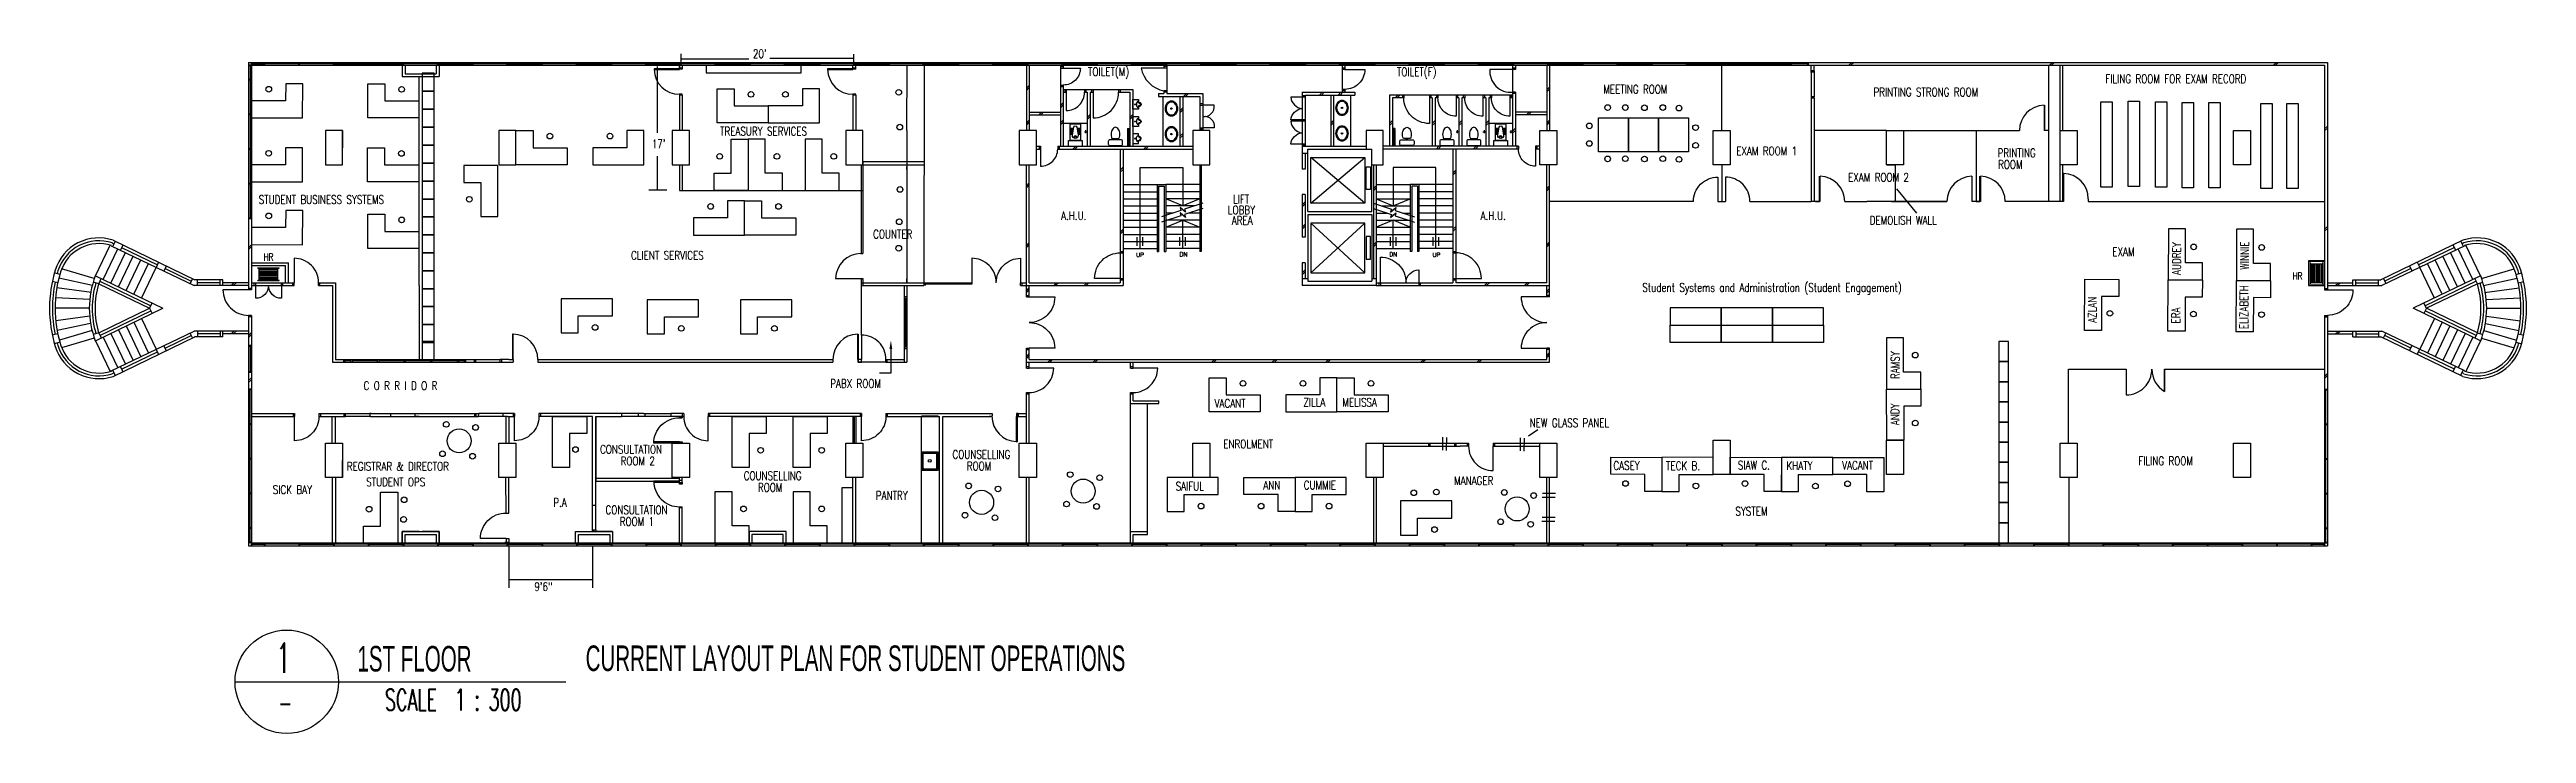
# Model space of a CAD drawing. Extents: x 66055 to 95088, y 59147 to 67166.
import ezdxf

# ---------------------------------------------------------------- set-up
doc = ezdxf.new("R2010")
doc.units = 0
doc.header["$LTSCALE"] = 500
doc.header["$MEASUREMENT"] = 0
doc.layers.get('0').update_dxf_attribs({"linetype": 'CONTINUOUS'})
doc.layers.add('EXIST-WALL', color=7, linetype='CONTINUOUS')
doc.layers.add('H', color=7, linetype='CONTINUOUS')
doc.styles.add('AMPHIONOUTLINE', font='')
doc.styles.add('R100', font='ROMANS.shx', dxfattribs={"width": 0.6, "height": 250})
doc.styles.add('R50', font='ROMANS.shx', dxfattribs={"width": 0.6, "height": 500})
doc.styles.add('ROMANS', font='romans', dxfattribs={"height": 4})
doc.styles.get('AMPHIONOUTLINE').set_extended_font_data('AmphionOutline')

msp = doc.modelspace()

# ---------------------------------------------------------------- texts
at = {"layer": 'EXIST-WALL', "color": 0}
for s, height, style, width, p in [("20'", 100, 'ROMANS', 0.75, (74300, 67066)), ('TOILET(M)', 100, 'ROMANS', 0.75, (78228, 66856)), ('TOILET(F)', 100, 'ROMANS', 0.75, (81849, 66854)), ('FILING ROOM FOR EXAM RECORD', 100, 'ROMANS', 0.75, (90152, 66772)), ('MEETING ROOM', 100, 'ROMANS', 0.75, (84267, 66650)), ('PRINTING STRONG ROOM', 100, 'ROMANS', 0.75, (87434, 66617)), ('TREASURY SERVICES', 100, 'ROMANS', 0.75, (73915, 66158)), ("17'", 100, 'ROMANS', 0.75, (73115, 66011)), ('EXAM ROOM 1', 100, 'ROMANS', 0.75, (85826, 65926)), ('PRINTING ', 100, 'ROMANS', 0.75, (88889, 65904)), ('EXAM ROOM 2', 100, 'ROMANS', 0.75, (87137, 65618)), ('ROOM', 100, 'ROMANS', 0.75, (88895, 65768)), ('STUDENT BUSINESS SYSTEMS', 100, 'ROMANS', 0.75, (68507, 65357)), ('LOBBY', 100, 'ROMANS', 0.75, (79867, 65234)), ('LIFT', 100, 'ROMANS', 0.75, (79928, 65361)), ('COUNTER', 100, 'ROMANS', 0.75, (75709, 64951)), ('A.H.U.', 100, 'ROMANS', 0.75, (77913, 65168)), ('AREA', 100, 'ROMANS', 0.75, (79913, 65111)), ('A.H.U.', 100, 'ROMANS', 0.75, (82829, 65168)), ('DEMOLISH WALL', 100, 'ROMANS', 0.75, (87390, 65113)), ('HR', 83.3, 'ROMANS', 0.75, (68564, 64690)), ('CLIENT SERVICES', 100, 'ROMANS', 0.75, (72871, 64703)), ('EXAM', 100, 'ROMANS', 0.75, (90234, 64744)), ('HR', 83.3, 'ROMANS', 0.75, (92347, 64470)), ('Student Systems and Administration (Student Engagement)', 100, 'ROMANS', 0.75, (84725, 64326)), ('PABX ROOM', 100, 'ROMANS', 0.75, (75206, 63200)), ('C O R R I D O R ', 100, 'ROMANS', 0.75, (69736, 63175)), ('VACANT', 100, 'ROMANS', 0.75, (79711, 62968)), ('ZILLA', 100, 'ROMANS', 0.75, (80752, 62979)), ('MELISSA', 100, 'ROMANS', 0.75, (81209, 62979)), ('NEW GLASS PANEL', 100, 'ROMANS', 0.75, (83404, 62739)), ('CONSULTATION', 100, 'ROMANS', 0.75, (72508, 62429)), ('COUNSELLING', 100, 'ROMANS', 0.75, (76639, 62369)), ('ENROLMENT', 100, 'ROMANS', 0.75, (79813, 62491)), ('REGISTRAR & DIRECTOR', 100, 'ROMANS', 0.75, (69540, 62229)), ('STUDENT OPS', 100, 'ROMANS', 0.75, (69767, 62046)), ('ROOM 2', 100, 'ROMANS', 0.75, (72749, 62292)), ('COUNSELLING', 100, 'ROMANS', 0.75, (74192, 62119)), ('ROOM', 100, 'ROMANS', 0.75, (76807, 62232)), ('MANAGER', 100, 'ROMANS', 0.75, (82519, 62061)), ('CASEY', 100, 'ROMANS', 0.75, (84386, 62238)), ('TECK B.', 100, 'ROMANS', 0.75, (85003, 62235)), ('SIAW C.', 100, 'ROMANS', 0.75, (85845, 62243)), ('KHATY', 100, 'ROMANS', 0.75, (86414, 62237)), ('VACANT', 100, 'ROMANS', 0.75, (87067, 62241)), ('FILING ROOM', 100, 'ROMANS', 0.75, (90539, 62293)), ('SICK BAY', 100, 'ROMANS', 0.75, (68672, 61956)), ('P.A', 100, 'ROMANS', 0.75, (71960, 61805)), ('ROOM', 100, 'ROMANS', 0.75, (74359, 61982)), ('PANTRY', 100, 'ROMANS', 0.75, (75741, 61887)), ('SAIFUL', 100, 'ROMANS', 0.75, (79255, 61996)), ('ANN', 100, 'ROMANS', 0.75, (80283, 62006)), ('CUMMIE', 100, 'ROMANS', 0.75, (80756, 62009)), ('CONSULTATION', 100, 'ROMANS', 0.75, (72572, 61719)), ('ROOM 1', 100, 'ROMANS', 0.75, (72739, 61582)), ('SYSTEM', 100, 'ROMANS', 0.75, (85816, 61703)), ('9\'6"', 100, 'ROMANS', 0.75, (71738, 60819)), ('1', 350, 'R50', 0.6, (68708, 59857)), ('1ST FLOOR ', 300, 'AMPHIONOUTLINE', 0.6, (69664, 59874)), ('CURRENT LAYOUT PLAN FOR STUDENT OPERATIONS ', 300, 'AMPHIONOUTLINE', 0.6, (72339, 59879)), ('SCALE  1 : 300', 250, 'R100', 0.6, (69987, 59417)), ('-', 250, 'R100', 0.6, (68736, 59384))]:
    msp.add_text(s, height=height, dxfattribs=dict(at, style=style, width=width)).set_placement(p)
at = {"layer": 'EXIST-WALL', "color": 0, "style": 'ROMANS'}
for s, p in [('UP', (78792, 64734)), ('DN', (79301, 64741)), ('DN', (81759, 64741)), ('UP', (82265, 64734))]:
    msp.add_text(s, height=50, dxfattribs=at).set_placement(p)
at = {"layer": 'EXIST-WALL', "color": 0, "style": 'ROMANS', "width": 0.75}
for s, rotation, p in [('AUDREY', 89.8059, (91037, 64523)), ('WINNIE', 89.8059, (91834, 64584)), ('AZLAN', 89.8059, (90049, 63962)), ('ELIZABETH', 89.8059, (91826, 63888)), ('ERA', 89.8059, (91029, 63954)), ('RAMSY', 90, (87739, 63303)), ('ANDY', 90, (87736, 62762))]:
    msp.add_text(s, height=100, rotation=rotation, dxfattribs=at).set_placement(p)

# ---------------------------------------------------------------- blocks, each defined once
blk = doc.blocks.new('ksink08')
blk.add_lwpolyline([(266, -317), (-284, -317), (-284, 333), (266, 333)], close=True)
for points in [[(191, -292), (-209, -292, -0.414214), (-259, -242), (-259, 258, -0.414214), (-209, 308), (191, 308, -0.414214), (241, 258), (241, -242, -0.414214)], [(191, -277), (-209, -277, -0.414214), (-244, -242), (-244, 258, -0.414214), (-209, 293), (191, 293, -0.414214), (226, 258), (226, -242, -0.414214)]]:
    blk.add_lwpolyline(points, format="xyb", close=True)
blk.add_circle((0, 0), 50)

# ---------------------------------------------------------------- linework, layer by layer
at = {"layer": 'EXIST-WALL', "color": 0}
for p, q in [((68388, 67015), (92755, 67015)), ((68388, 67015), (68388, 64349)), ((68422, 66982), (68388, 66982)), ((68422, 66974), (68388, 66974)), ((68422, 66815), (68388, 66815)), ((68422, 66807), (68388, 66807)), ((68405, 66974), (68405, 66815)), ((68405, 66807), (68405, 66409)), ((68422, 66982), (68422, 67015)), ((68422, 66982), (92722, 66982)), ((68422, 66982), (68422, 64349)), ((68430, 66982), (68430, 67015)), ((68430, 66999), (68571, 66999)), ((68571, 66982), (68571, 67015)), ((68579, 66982), (68579, 67015)), ((68977, 66999), (68579, 66999)), ((68977, 66982), (68977, 67015)), ((68986, 66982), (68986, 67015)), ((69384, 66999), (68986, 66999)), ((69384, 66982), (69384, 67015)), ((69392, 66982), (69392, 67015)), ((69392, 66999), (69791, 66999)), ((69791, 66982), (69791, 67015)), ((69799, 66982), (69799, 67015)), ((69799, 66999), (70197, 66999)), ((70188, 66982), (70188, 66849)), ((70188, 66849), (70622, 66849)), ((70197, 66982), (70197, 67015)), ((70206, 66982), (70206, 67015)), ((70604, 66999), (70206, 66999)), ((70222, 66982), (70222, 66882)), ((70222, 66882), (70588, 66882)), ((70588, 66982), (70588, 66882)), ((70604, 66982), (70604, 67015)), ((70612, 66982), (70612, 67015)), ((70612, 66999), (71011, 66999)), ((70622, 66982), (70622, 66849)), ((71011, 66982), (71011, 67015)), ((71019, 66982), (71019, 67015)), ((71417, 66999), (71019, 66999)), ((71417, 66982), (71417, 67015)), ((71426, 66982), (71426, 67015)), ((71426, 66999), (71824, 66999)), ((71824, 66982), (71824, 67015)), ((71832, 66982), (71832, 67015)), ((72231, 66999), (71832, 66999)), ((72231, 66982), (72231, 67015)), ((72239, 66982), (72239, 67015)), ((72239, 66999), (72637, 66999)), ((72637, 66982), (72637, 67015)), ((72646, 66982), (72646, 67015)), ((73044, 66999), (72646, 66999)), ((73044, 66982), (73044, 67015)), ((73052, 66982), (73052, 67015)), ((73052, 66999), (73451, 66999)), ((73438, 66982), (73438, 66949)), ((73472, 66949), (73438, 66949)), ((73451, 66982), (73451, 67015)), ((73459, 66982), (73459, 67015)), ((73857, 66999), (73459, 66999)), ((73472, 66982), (73472, 66949)), ((73857, 66982), (73857, 67015)), ((73866, 66982), (73866, 67015)), ((73866, 66999), (74264, 66999)), ((74264, 66982), (74264, 67015)), ((74272, 66982), (74272, 67015)), ((74671, 66999), (74272, 66999)), ((74671, 66982), (74671, 67015)), ((74679, 66982), (74679, 67015)), ((74679, 66999), (75077, 66999)), ((75077, 66982), (75077, 67015)), ((75086, 66982), (75086, 67015)), ((75484, 66999), (75086, 66999)), ((75484, 66982), (75484, 67015)), ((75492, 66982), (75492, 67015)), ((75492, 66999), (75891, 66999)), ((75891, 66982), (75891, 67015)), ((75899, 66982), (75899, 67015)), ((76297, 66999), (75899, 66999)), ((76105, 66215), (76106, 66982)), ((76297, 66982), (76297, 67015)), ((76306, 66982), (76305, 64399)), ((76306, 66982), (76306, 67015)), ((76306, 66999), (76704, 66999)), ((76704, 66982), (76704, 67015)), ((76712, 66982), (76712, 67015)), ((77111, 66999), (76712, 66999)), ((77111, 66982), (77111, 67015)), ((77119, 66982), (77119, 67015)), ((77119, 66999), (77517, 66999)), ((77505, 66982), (77505, 66215)), ((77517, 66982), (77517, 67015)), ((77526, 66982), (77526, 67015)), ((77924, 66999), (77526, 66999)), ((77538, 66982), (77538, 66215)), ((77905, 66982), (77905, 66949)), ((77905, 66965), (77938, 66965)), ((77905, 66949), (77905, 66749)), ((77905, 66949), (77938, 66949)), ((77924, 66982), (77924, 67015)), ((77932, 66982), (77932, 67015)), ((77932, 66999), (78331, 66999)), ((77938, 66982), (77938, 66949)), ((78331, 66982), (78331, 67015)), ((78339, 66982), (78339, 67015)), ((78737, 66999), (78339, 66999)), ((78737, 66982), (78737, 67015)), ((78746, 66982), (78746, 67015)), ((78746, 66999), (79144, 66999)), ((79151, 66982), (79117, 66982)), ((79117, 66982), (79117, 66949)), ((79151, 66965), (79117, 66965)), ((79151, 66949), (79117, 66949)), ((79144, 66982), (79144, 67015)), ((79151, 66982), (79151, 66949)), ((79151, 66982), (79151, 66949)), ((79151, 66949), (79151, 66682)), ((79152, 66982), (79152, 67015)), ((79551, 66999), (79152, 66999)), ((79551, 66982), (79551, 67015)), ((79559, 66982), (79559, 67015)), ((79559, 66999), (79957, 66999)), ((79957, 66982), (79957, 67015)), ((79966, 66982), (79966, 67015)), ((80364, 66999), (79966, 66999)), ((80364, 66982), (80364, 67015)), ((80372, 66982), (80372, 67015)), ((80372, 66999), (80771, 66999)), ((80771, 66982), (80771, 67015)), ((80779, 66982), (80779, 67015)), ((81177, 66999), (80779, 66999)), ((81177, 66982), (81177, 67015)), ((81186, 66982), (81186, 67015)), ((81186, 66999), (81584, 66999)), ((81205, 66982), (81205, 66932)), ((81238, 66949), (81205, 66949)), ((81205, 66932), (81205, 66699)), ((81238, 66932), (81205, 66932)), ((81238, 66982), (81238, 66932)), ((81584, 66982), (81584, 67015)), ((81592, 66982), (81592, 67015)), ((81991, 66999), (81592, 66999)), ((81991, 66982), (81991, 67015)), ((81999, 66982), (81999, 67015)), ((81999, 66999), (82397, 66999)), ((82397, 66982), (82397, 67015)), ((82406, 66982), (82406, 67015)), ((82804, 66999), (82406, 66999)), ((82804, 66982), (82804, 67015)), ((82812, 66982), (82812, 67015)), ((82812, 66999), (83211, 66999)), ((83205, 66982), (83205, 66932)), ((83238, 66949), (83205, 66949)), ((83205, 66932), (83205, 66665)), ((83238, 66932), (83205, 66932)), ((83211, 66982), (83211, 67015)), ((83219, 66982), (83219, 67015)), ((83617, 66999), (83219, 66999)), ((83238, 66982), (83238, 66932)), ((83605, 66982), (83605, 66215)), ((83617, 66982), (83617, 67015)), ((83626, 66982), (83626, 67015)), ((83626, 66999), (84024, 66999)), ((83638, 66982), (83638, 66215)), ((84024, 66982), (84024, 67015)), ((84032, 66982), (84032, 67015)), ((84431, 66999), (84032, 66999)), ((84431, 66982), (84431, 67015)), ((84439, 66982), (84439, 67015)), ((84439, 66999), (84837, 66999)), ((84837, 66982), (84837, 67015)), ((84846, 66982), (84846, 67015)), ((85244, 66999), (84846, 66999)), ((85244, 66982), (85244, 67015)), ((85252, 66982), (85252, 67015)), ((85252, 66999), (85651, 66999)), ((85651, 66982), (85651, 67015)), ((85659, 66982), (85659, 67015)), ((85659, 66999), (86057, 66999)), ((86057, 66982), (86057, 67015)), ((86066, 66982), (86066, 67015)), ((86066, 66999), (86464, 66999)), ((86464, 66982), (86464, 67015)), ((86472, 66982), (86472, 67015)), ((86664, 66999), (86472, 66999)), ((86664, 66982), (86664, 67015)), ((86672, 66982), (86672, 67015)), ((86705, 66915), (86705, 66982)), ((86738, 66915), (86705, 66915)), ((86738, 66915), (86738, 66982)), ((87180, 67015), (87146, 66982)), ((87203, 67015), (87170, 66982)), ((89531, 67015), (89498, 66982)), ((89555, 67015), (89522, 66982)), ((92157, 67015), (92124, 66982)), ((92180, 67015), (92147, 66982)), ((92722, 66982), (92722, 64349)), ((92755, 67015), (92755, 64349)), ((77538, 66744), (77505, 66711)), ((77538, 66721), (77505, 66687)), ((77905, 66749), (77938, 66749)), ((77905, 66749), (77905, 66032)), ((77905, 66732), (77938, 66732)), ((77938, 66542), (77905, 66508)), ((77938, 66518), (77905, 66484)), ((77938, 66749), (77938, 66032)), ((77938, 66699), (77972, 66699)), ((77938, 66665), (77972, 66665)), ((77955, 66699), (77955, 66665)), ((77972, 66699), (77972, 66665)), ((77972, 66699), (78186, 66699)), ((78186, 66699), (78286, 66699)), ((78186, 66699), (78186, 66665)), ((78186, 66665), (78219, 66665)), ((78203, 66699), (78203, 66665)), ((78219, 66665), (78219, 66032)), ((78253, 66665), (78253, 66032)), ((78253, 66665), (78286, 66665)), ((78269, 66699), (78269, 66665)), ((78286, 66699), (78586, 66699)), ((78286, 66699), (78286, 66665)), ((78586, 66699), (78586, 66665)), ((78586, 66699), (78753, 66699)), ((78586, 66665), (78719, 66665)), ((78603, 66699), (78603, 66665)), ((78719, 66665), (78719, 66032)), ((78753, 66699), (78753, 66032)), ((79055, 66649), (79117, 66649)), ((79055, 66649), (79055, 66615)), ((79055, 66615), (79538, 66615)), ((79105, 66615), (79105, 66032)), ((79151, 66682), (79117, 66682)), ((79117, 66682), (79117, 66649)), ((79151, 66665), (79117, 66665)), ((79151, 66682), (79151, 66649)), ((79151, 66649), (79572, 66649)), ((79305, 66615), (79305, 66032)), ((79338, 66615), (79338, 66032)), ((79381, 66649), (79348, 66615)), ((79405, 66649), (79372, 66615)), ((79538, 66615), (79538, 66515)), ((79538, 66532), (79572, 66532)), ((79538, 66515), (79572, 66515)), ((79538, 66515), (79538, 66249)), ((79572, 66649), (79572, 66515)), ((79572, 66515), (79572, 66249)), ((80738, 66665), (81355, 66665)), ((80738, 66665), (80738, 66607)), ((80738, 66632), (80738, 66607)), ((80772, 66624), (80738, 66624)), ((80738, 66607), (80738, 66340)), ((80772, 66607), (80738, 66607)), ((80772, 66632), (81355, 66632)), ((80772, 66632), (80772, 66607)), ((80772, 66607), (80772, 66340)), ((80972, 66665), (80939, 66632)), ((80996, 66665), (80963, 66632)), ((81072, 66632), (81072, 66032)), ((81105, 66632), (81105, 66032)), ((81192, 66665), (81159, 66632)), ((81215, 66665), (81182, 66632)), ((81205, 66715), (81205, 66665)), ((81238, 66699), (81205, 66699)), ((81238, 66682), (81205, 66682)), ((81238, 66699), (81238, 66665)), ((81305, 66632), (81305, 66032)), ((81355, 66665), (81355, 66632)), ((81762, 66632), (81762, 66032)), ((81929, 66632), (81762, 66632)), ((81795, 66599), (81795, 66032)), ((81929, 66599), (81795, 66599)), ((81860, 66632), (81827, 66599)), ((81884, 66632), (81850, 66599)), ((81912, 66632), (81912, 66599)), ((82229, 66632), (81929, 66632)), ((82229, 66632), (81929, 66632)), ((81929, 66632), (81929, 66599)), ((82329, 66632), (82229, 66632)), ((82229, 66632), (82229, 66599)), ((82262, 66599), (82229, 66599)), ((82245, 66632), (82245, 66599)), ((82262, 66599), (82262, 66032)), ((82295, 66599), (82295, 66032)), ((82329, 66599), (82295, 66599)), ((82312, 66632), (82312, 66599)), ((82543, 66632), (82329, 66632)), ((82329, 66632), (82329, 66599)), ((82643, 66632), (82543, 66632)), ((82543, 66632), (82543, 66599)), ((82576, 66599), (82543, 66599)), ((82560, 66632), (82560, 66599)), ((82576, 66599), (82576, 66032)), ((82610, 66599), (82610, 66032)), ((82643, 66599), (82610, 66599)), ((82626, 66632), (82626, 66599)), ((82857, 66632), (82643, 66632)), ((82643, 66632), (82643, 66599)), ((82857, 66632), (82857, 66599)), ((82957, 66632), (82857, 66632)), ((82891, 66599), (82857, 66599)), ((82874, 66632), (82874, 66599)), ((82891, 66599), (82891, 66032)), ((82924, 66599), (82924, 66032)), ((82957, 66599), (82924, 66599)), ((82941, 66632), (82941, 66599)), ((83172, 66632), (82957, 66632)), ((82957, 66632), (82957, 66599)), ((83172, 66632), (83172, 66599)), ((83205, 66632), (83172, 66632)), ((83205, 66599), (83172, 66599)), ((83188, 66632), (83188, 66599)), ((83205, 66665), (83205, 66032)), ((83238, 66665), (83205, 66665)), ((83238, 66649), (83205, 66649)), ((83238, 66665), (83238, 66032)), ((83638, 66726), (83605, 66693)), ((83638, 66703), (83605, 66669)), ((86738, 66596), (86705, 66596)), ((86705, 66596), (86705, 65383)), ((86738, 66596), (86738, 65383)), ((68422, 66409), (68388, 66409)), ((68422, 66400), (68388, 66400)), ((68405, 66400), (68405, 66002)), ((76105, 66215), (76105, 64432)), ((77538, 66337), (77505, 66304)), ((77538, 66313), (77505, 66280)), ((77538, 66432), (77905, 66432)), ((77538, 66399), (77905, 66399)), ((77684, 66432), (77651, 66399)), ((77707, 66432), (77674, 66399)), ((77938, 66339), (77905, 66306)), ((77938, 66316), (77905, 66282)), ((77938, 66302), (78219, 66302)), ((78057, 66233), (78017, 66233)), ((78056, 66226), (78017, 66226)), ((78055, 66220), (78017, 66220)), ((78054, 66213), (78017, 66213)), ((78052, 66206), (78017, 66206)), ((78051, 66200), (78017, 66200)), ((78140, 66233), (78101, 66233)), ((78140, 66226), (78102, 66226)), ((78140, 66220), (78103, 66220)), ((78140, 66213), (78104, 66213)), ((78140, 66206), (78105, 66206)), ((78140, 66200), (78106, 66200)), ((78186, 66202), (78219, 66202)), ((78203, 66185), (78203, 66219)), ((78253, 66403), (78219, 66370)), ((78253, 66380), (78219, 66346)), ((78686, 66202), (78719, 66202)), ((78691, 66240), (78719, 66240)), ((78691, 66240), (78691, 66040)), ((78703, 66229), (78703, 66052)), ((78703, 66229), (78719, 66229)), ((78710, 66185), (78710, 66219)), ((78753, 66403), (78719, 66370)), ((78753, 66380), (78719, 66346)), ((79338, 66481), (79305, 66447)), ((79338, 66457), (79305, 66423)), ((79538, 66249), (79538, 66215)), ((79538, 66249), (79572, 66249)), ((79538, 66232), (79572, 66232)), ((79572, 66249), (79572, 66215)), ((80772, 66340), (80738, 66340)), ((80738, 66340), (80738, 66324)), ((80738, 66340), (80738, 66324)), ((80738, 66340), (80738, 66324)), ((80772, 66324), (80738, 66324)), ((80738, 66324), (80738, 66057)), ((80772, 66340), (80772, 66324)), ((80772, 66324), (80772, 66057)), ((81105, 66332), (81072, 66298)), ((81105, 66308), (81072, 66274)), ((81688, 66215), (81488, 66215)), ((81488, 66215), (81488, 65999)), ((81688, 65815), (81688, 66215)), ((81795, 66332), (81762, 66298)), ((81795, 66308), (81762, 66274)), ((81824, 66240), (81795, 66240)), ((81812, 66229), (81795, 66229)), ((81829, 66202), (81795, 66202)), ((81804, 66185), (81804, 66219)), ((81812, 66229), (81812, 66052)), ((81824, 66240), (81824, 66040)), ((82295, 66332), (82262, 66298)), ((82295, 66308), (82262, 66274)), ((82543, 66202), (82576, 66202)), ((82560, 66185), (82560, 66219)), ((82610, 66332), (82576, 66298)), ((82610, 66308), (82576, 66274)), ((82857, 66202), (82891, 66202)), ((82874, 66185), (82874, 66219)), ((82924, 66332), (82891, 66298)), ((82924, 66308), (82891, 66274)), ((82924, 66302), (83205, 66302)), ((83043, 66233), (83003, 66233)), ((83041, 66226), (83003, 66226)), ((83040, 66220), (83003, 66220)), ((83039, 66213), (83003, 66213)), ((83038, 66206), (83003, 66206)), ((83037, 66200), (83003, 66200)), ((83126, 66233), (83086, 66233)), ((83126, 66226), (83087, 66226)), ((83126, 66220), (83089, 66220)), ((83126, 66213), (83090, 66213)), ((83126, 66206), (83091, 66206)), ((83126, 66200), (83092, 66200)), ((83172, 66202), (83205, 66202)), ((83188, 66185), (83188, 66219)), ((83238, 66242), (83205, 66208)), ((83238, 66218), (83205, 66184)), ((83605, 66432), (83238, 66432)), ((83605, 66399), (83238, 66399)), ((83399, 66432), (83366, 66399)), ((83423, 66432), (83390, 66399)), ((83638, 66336), (83605, 66303)), ((83638, 66313), (83605, 66279)), ((92755, 66269), (92722, 66235)), ((92755, 66245), (92722, 66211)), ((68422, 66002), (68388, 66002)), ((68422, 65994), (68388, 65994)), ((68405, 65994), (68405, 65595)), ((77622, 66032), (77672, 66032)), ((77622, 65999), (77672, 65999)), ((77655, 66032), (77655, 65999)), ((77672, 66032), (77672, 65999)), ((77872, 66032), (79455, 66032)), ((77872, 66032), (77872, 65999)), ((77872, 65999), (79455, 65999)), ((77888, 66032), (77888, 65999)), ((78050, 66193), (78017, 66193)), ((78049, 66186), (78017, 66186)), ((78048, 66180), (78017, 66180)), ((78084, 66032), (78051, 65999)), ((78070, 66104), (78070, 66098)), ((78107, 66032), (78074, 65999)), ((78087, 66104), (78087, 66098)), ((78140, 66193), (78107, 66193)), ((78140, 66186), (78108, 66186)), ((78140, 66180), (78110, 66180)), ((78540, 66107), (78540, 66121)), ((78557, 66107), (78557, 66121)), ((78605, 65999), (78605, 64782)), ((78638, 65999), (78638, 64782)), ((78691, 66040), (78719, 66040)), ((78703, 66052), (78719, 66052)), ((78914, 66032), (78881, 65999)), ((78938, 66032), (78905, 65999)), ((79338, 66183), (79305, 66150)), ((79338, 66159), (79305, 66126)), ((80738, 66074), (80738, 65765)), ((80772, 66057), (80738, 66057)), ((80772, 66040), (80738, 66040)), ((80738, 66032), (81488, 66032)), ((80738, 65949), (80805, 65949)), ((80772, 66057), (80772, 66032)), ((80772, 65949), (80772, 65765)), ((80805, 65265), (80805, 65999)), ((80805, 65999), (81555, 65999)), ((81555, 65265), (81555, 65999)), ((83272, 66032), (81688, 66032)), ((83272, 65999), (81688, 65999)), ((81812, 66052), (81795, 66052)), ((81824, 66040), (81795, 66040)), ((81957, 66107), (81957, 66121)), ((81974, 66107), (81974, 66121)), ((82340, 66032), (82307, 65999)), ((82364, 66032), (82331, 65999)), ((82427, 66107), (82427, 66121)), ((82444, 66107), (82444, 66121)), ((82505, 65999), (82505, 64782)), ((82538, 65999), (82538, 64782)), ((82742, 66107), (82742, 66121)), ((82777, 66032), (82744, 65999)), ((82758, 66107), (82758, 66121)), ((82801, 66032), (82768, 65999)), ((83036, 66193), (83003, 66193)), ((83035, 66186), (83003, 66186)), ((83034, 66180), (83003, 66180)), ((83056, 66104), (83056, 66098)), ((83073, 66104), (83073, 66098)), ((83126, 66193), (83093, 66193)), ((83126, 66186), (83094, 66186)), ((83126, 66180), (83095, 66180)), ((83255, 66032), (83255, 65999)), ((83272, 66032), (83272, 65999)), ((83472, 66032), (83472, 65999)), ((83522, 66032), (83472, 66032)), ((83522, 65999), (83472, 65999)), ((83488, 66032), (83488, 65999)), ((75588, 65853), (76301, 65853)), ((75588, 65815), (76301, 65815)), ((76105, 65758), (76105, 65792)), ((77505, 64399), (77505, 65815)), ((77538, 64432), (77538, 65815)), ((78638, 65785), (78605, 65751)), ((78638, 65761), (78605, 65728)), ((79538, 65815), (79538, 64799)), ((79555, 65815), (79555, 64799)), ((80772, 65765), (80738, 65765)), ((81472, 65365), (80838, 65899)), ((80838, 65365), (81472, 65899)), ((81555, 65815), (81688, 65815)), ((81572, 65815), (81572, 64482)), ((81572, 65815), (81572, 64482)), ((81605, 65815), (81605, 64399)), ((82538, 65751), (82505, 65717)), ((82538, 65727), (82505, 65693)), ((83605, 64432), (83605, 65815)), ((83638, 64399), (83638, 65815)), ((68422, 65595), (68388, 65595)), ((68422, 65587), (68388, 65587)), ((68405, 65587), (68405, 65189)), ((77538, 65602), (77505, 65568)), ((77538, 65578), (77505, 65544)), ((78638, 65582), (79038, 65582)), ((78638, 65499), (79038, 65499)), ((78638, 65415), (79038, 65415)), ((78638, 65332), (79038, 65332)), ((79038, 65582), (79138, 65582)), ((79038, 65582), (79038, 64799)), ((79055, 65565), (79122, 65565)), ((79055, 65565), (79055, 64799)), ((79122, 65565), (79122, 64799)), ((79538, 65582), (79138, 65582)), ((79138, 65582), (79138, 64799)), ((79538, 65499), (79138, 65499)), ((79538, 65415), (79138, 65415)), ((79477, 65332), (79138, 65332)), ((80738, 65465), (80738, 64965)), ((80772, 65465), (80738, 65465)), ((80772, 65380), (80738, 65347)), ((80772, 65357), (80738, 65323)), ((80772, 65465), (80772, 64965)), ((81605, 65568), (81572, 65535)), ((81605, 65545), (81572, 65511)), ((81605, 65582), (82005, 65582)), ((81605, 65499), (82005, 65499)), ((81605, 65415), (82005, 65415)), ((81667, 65332), (82005, 65332)), ((82005, 65582), (82005, 64799)), ((82105, 65582), (82005, 65582)), ((82022, 65565), (82022, 64799)), ((82088, 65565), (82022, 65565)), ((82088, 65565), (82088, 64799)), ((82105, 65582), (82105, 64799)), ((82505, 65582), (82105, 65582)), ((82505, 65499), (82105, 65499)), ((82505, 65415), (82105, 65415)), ((82505, 65332), (82105, 65332)), ((83638, 65568), (83605, 65535)), ((83638, 65545), (83605, 65511)), ((68422, 65189), (68388, 65189)), ((68422, 65180), (68388, 65180)), ((78638, 65060), (78605, 65026)), ((78638, 65036), (78605, 65003)), ((78638, 65249), (79038, 65249)), ((78638, 65165), (79038, 65165)), ((78638, 65082), (79038, 65082)), ((79227, 65249), (79138, 65249)), ((79538, 65165), (79138, 65165)), ((79538, 65082), (79138, 65082)), ((79311, 65249), (79307, 65249)), ((79538, 65249), (79409, 65249)), ((80772, 65118), (80738, 65084)), ((80772, 65094), (80738, 65060)), ((80805, 65265), (81555, 65265)), ((80805, 65232), (80805, 64449)), ((80805, 65232), (81555, 65232)), ((80838, 65132), (81472, 64549)), ((81472, 65132), (80838, 64549)), ((81555, 65232), (81555, 64449)), ((81605, 65249), (81734, 65249)), ((81605, 65165), (82005, 65165)), ((81605, 65082), (82005, 65082)), ((81833, 65249), (81836, 65249)), ((81917, 65249), (82005, 65249)), ((82505, 65249), (82105, 65249)), ((82505, 65165), (82105, 65165)), ((82505, 65082), (82105, 65082)), ((82538, 65092), (82505, 65058)), ((82538, 65068), (82505, 65034)), ((92755, 65093), (92722, 65059)), ((92755, 65069), (92722, 65035)), ((66592, 64513), (66766, 64873)), ((66682, 64469), (66856, 64830)), ((66772, 64426), (66946, 64786)), ((66779, 64866), (67750, 64399)), ((66790, 64898), (66810, 64888)), ((66824, 64917), (66796, 64859)), ((66800, 64930), (67760, 64465)), ((66914, 64873), (66886, 64815)), ((66900, 64845), (67320, 64642)), ((68422, 64878), (68388, 64845)), ((68422, 64855), (68388, 64821)), ((77538, 64904), (77505, 64870)), ((77538, 64880), (77505, 64846)), ((78605, 64799), (78638, 64799)), ((78605, 64782), (78638, 64782)), ((78605, 64782), (78605, 64482)), ((78638, 64999), (79038, 64999)), ((78638, 64915), (79038, 64915)), ((78638, 64832), (79038, 64832)), ((78638, 64782), (78638, 64482)), ((78805, 64865), (78805, 64965)), ((78872, 64865), (78872, 64965)), ((79038, 64799), (79055, 64799)), ((79122, 64799), (79138, 64799)), ((79538, 64999), (79138, 64999)), ((79538, 64915), (79138, 64915)), ((79538, 64832), (79138, 64832)), ((79305, 64865), (79305, 64965)), ((79372, 64865), (79372, 64965)), ((79555, 64799), (79538, 64799)), ((80772, 64965), (80738, 64965)), ((81605, 64909), (81572, 64875)), ((81605, 64885), (81572, 64851)), ((81605, 64999), (82005, 64999)), ((81605, 64915), (82005, 64915)), ((81605, 64832), (82005, 64832)), ((81772, 64865), (81772, 64965)), ((81838, 64865), (81838, 64965)), ((82022, 64799), (82005, 64799)), ((82105, 64799), (82088, 64799)), ((82505, 64999), (82105, 64999)), ((82505, 64915), (82105, 64915)), ((82505, 64832), (82105, 64832)), ((82272, 64865), (82272, 64965)), ((82338, 64865), (82338, 64965)), ((82505, 64799), (82538, 64799)), ((82505, 64782), (82538, 64782)), ((82505, 64782), (82505, 64482)), ((82538, 64782), (82538, 64482)), ((83638, 64910), (83605, 64876)), ((83638, 64886), (83605, 64852)), ((94343, 64930), (93383, 64465)), ((94364, 64866), (93394, 64399)), ((94243, 64845), (93823, 64642)), ((94371, 64426), (94197, 64786)), ((94229, 64873), (94258, 64815)), ((94461, 64469), (94288, 64830)), ((94319, 64917), (94348, 64859)), ((94353, 64898), (94333, 64888)), ((94551, 64513), (94378, 64873)), ((66176, 64529), (66112, 64547)), ((66560, 64400), (66164, 64484)), ((66580, 64481), (66197, 64594)), ((66592, 64513), (67382, 64132)), ((66631, 64420), (66660, 64480)), ((66862, 64382), (67036, 64743)), ((66952, 64339), (67126, 64699)), ((67042, 64296), (67216, 64656)), ((67132, 64252), (67306, 64612)), ((67334, 64671), (67306, 64612)), ((67424, 64627), (67396, 64569)), ((67410, 64598), (67716, 64451)), ((67730, 64480), (67702, 64421)), ((68088, 64465), (67760, 64465)), ((67788, 64399), (67788, 64465)), ((68055, 64399), (68055, 64465)), ((68088, 64399), (68088, 64465)), ((68422, 64665), (68855, 64665)), ((68422, 64632), (68822, 64632)), ((68497, 64607), (68747, 64607)), ((68497, 64604), (68497, 64607)), ((68497, 64604), (68747, 64604)), ((68497, 64460), (68747, 64460)), ((68497, 64457), (68497, 64460)), ((68497, 64457), (68747, 64457)), ((68513, 64460), (68513, 64604)), ((68513, 64599), (68730, 64599)), ((68513, 64582), (68730, 64582)), ((68513, 64565), (68730, 64565)), ((68513, 64549), (68730, 64549)), ((68513, 64532), (68730, 64532)), ((68513, 64515), (68730, 64515)), ((68513, 64499), (68730, 64499)), ((68513, 64482), (68730, 64482)), ((68513, 64465), (68730, 64465)), ((68730, 64460), (68730, 64604)), ((68747, 64604), (68747, 64607)), ((68747, 64457), (68747, 64460)), ((68822, 64432), (68822, 64632)), ((68855, 64432), (68855, 64665)), ((78605, 64482), (78605, 64432)), ((78605, 64482), (78638, 64482)), ((78605, 64465), (78638, 64465)), ((78638, 64482), (78638, 64399)), ((80738, 64665), (80738, 64399)), ((80772, 64665), (80738, 64665)), ((80772, 64583), (80738, 64549)), ((80772, 64559), (80738, 64525)), ((80738, 64482), (80805, 64482)), ((80772, 64665), (80772, 64482)), ((81555, 64482), (81605, 64482)), ((82505, 64482), (82505, 64432)), ((82505, 64482), (82538, 64482)), ((82505, 64465), (82538, 64465)), ((82538, 64482), (82538, 64432)), ((92555, 64419), (92555, 64669)), ((92555, 64669), (92558, 64669)), ((92558, 64419), (92558, 64669)), ((92558, 64652), (92702, 64652)), ((92563, 64435), (92563, 64652)), ((92580, 64435), (92580, 64652)), ((92597, 64435), (92597, 64652)), ((92613, 64435), (92613, 64652)), ((92630, 64435), (92630, 64652)), ((92647, 64435), (92647, 64652)), ((92663, 64435), (92663, 64652)), ((92680, 64435), (92680, 64652)), ((92697, 64435), (92697, 64652)), ((92702, 64419), (92702, 64669)), ((92705, 64419), (92705, 64669)), ((93055, 64465), (93383, 64465)), ((93055, 64399), (93055, 64465)), ((93088, 64399), (93088, 64465)), ((93355, 64399), (93355, 64465)), ((93413, 64480), (93441, 64421)), ((93733, 64598), (93427, 64451)), ((93719, 64627), (93747, 64569)), ((94551, 64513), (93762, 64132)), ((93809, 64671), (93837, 64612)), ((94011, 64252), (93837, 64612)), ((94101, 64296), (93927, 64656)), ((94191, 64339), (94017, 64699)), ((94281, 64382), (94107, 64743)), ((94513, 64420), (94484, 64480)), ((66153, 64432), (66087, 64446)), ((66527, 64235), (66127, 64256)), ((66546, 64318), (66141, 64371)), ((66631, 64420), (66567, 64439)), ((66631, 64420), (67228, 64132)), ((66645, 64450), (67243, 64162)), ((67228, 64132), (67257, 64192)), ((68388, 64399), (67750, 64399)), ((68055, 64432), (67788, 64432)), ((68388, 64432), (68088, 64432)), ((68217, 64432), (68184, 64399)), ((68241, 64432), (68208, 64399)), ((68422, 64365), (68388, 64365)), ((68422, 64349), (68388, 64349)), ((68422, 64432), (68922, 64432)), ((68422, 64399), (68922, 64399)), ((68455, 64399), (68455, 64432)), ((68472, 64399), (68472, 64432)), ((68772, 64399), (68772, 64432)), ((68788, 64399), (68788, 64432)), ((68905, 64399), (68905, 64432)), ((68922, 64399), (68922, 64432)), ((69208, 64399), (69208, 64432)), ((69208, 64432), (69405, 64432)), ((69208, 64399), (69372, 64399)), ((69225, 64399), (69225, 64432)), ((69372, 64399), (69372, 63499)), ((69405, 64432), (69405, 63532)), ((75572, 64432), (76305, 64432)), ((75572, 64399), (76305, 64399)), ((76072, 64399), (76072, 63499)), ((76072, 64269), (76105, 64269)), ((76072, 64252), (76105, 64252)), ((76088, 64252), (76088, 63974)), ((76105, 64399), (76105, 63499)), ((76305, 64432), (76865, 64432)), ((76322, 64399), (76322, 64432)), ((76865, 64415), (76322, 64415)), ((77438, 64399), (77438, 64432)), ((77438, 64432), (77505, 64432)), ((77438, 64399), (77505, 64399)), ((77455, 64399), (77455, 64432)), ((77505, 64399), (78638, 64399)), ((77505, 64265), (77505, 64399)), ((77538, 64375), (77505, 64341)), ((77538, 64351), (77505, 64317)), ((77505, 64282), (77538, 64282)), ((77505, 64265), (77538, 64265)), ((77538, 64432), (78605, 64432)), ((77538, 64265), (77538, 64399)), ((77858, 64432), (77825, 64399)), ((77881, 64432), (77848, 64399)), ((78215, 64432), (78182, 64399)), ((78238, 64432), (78205, 64399)), ((81605, 64399), (80738, 64399)), ((80805, 64449), (81555, 64449)), ((81605, 64432), (81655, 64432)), ((81605, 64399), (81655, 64399)), ((81638, 64432), (81638, 64399)), ((81655, 64432), (81655, 64399)), ((81655, 64432), (82105, 64432)), ((81655, 64399), (82105, 64399)), ((82105, 64432), (82505, 64432)), ((82105, 64432), (82105, 64399)), ((82105, 64399), (83638, 64399)), ((82122, 64432), (82122, 64399)), ((83605, 64432), (82538, 64432)), ((82908, 64432), (82875, 64399)), ((82932, 64432), (82899, 64399)), ((83376, 64432), (83343, 64399)), ((83400, 64432), (83367, 64399)), ((83605, 64265), (83605, 64399)), ((83638, 64365), (83605, 64332)), ((83638, 64342), (83605, 64308)), ((83638, 64282), (83605, 64282)), ((83638, 64265), (83605, 64265)), ((83638, 64265), (83638, 64399)), ((92555, 64419), (92558, 64419)), ((92558, 64435), (92702, 64435)), ((92702, 64419), (92705, 64419)), ((92722, 64365), (92755, 64365)), ((92722, 64349), (92755, 64349)), ((92755, 64432), (93055, 64432)), ((92755, 64399), (93394, 64399)), ((92884, 64432), (92851, 64399)), ((92907, 64432), (92874, 64399)), ((93088, 64432), (93355, 64432)), ((93915, 64132), (93886, 64192)), ((94498, 64450), (93901, 64162)), ((94513, 64420), (93915, 64132)), ((94513, 64420), (94576, 64439)), ((66522, 64132), (66122, 64132)), ((66526, 64039), (66129, 63987)), ((66537, 63954), (66145, 63871)), ((66592, 63751), (67382, 64132)), ((66631, 63844), (67228, 64132)), ((66645, 63814), (67243, 64102)), ((66862, 63881), (67036, 63521)), ((66952, 63925), (67126, 63565)), ((67042, 63968), (67216, 63608)), ((67132, 64012), (67306, 63651)), ((67228, 64132), (67257, 64072)), ((68388, 64049), (68388, 61349)), ((68422, 64049), (68388, 64049)), ((68422, 64032), (68388, 64032)), ((68422, 64049), (68422, 61382)), ((76072, 63974), (76105, 63974)), ((76072, 63957), (76105, 63957)), ((76088, 63957), (76088, 63679)), ((92722, 64049), (92755, 64049)), ((92722, 64049), (92722, 61382)), ((92722, 64032), (92755, 64032)), ((92755, 64049), (92755, 61349)), ((94551, 63751), (93762, 64132)), ((94011, 64012), (93837, 63651)), ((93915, 64132), (93886, 64072)), ((94498, 63814), (93901, 64102)), ((94513, 63844), (93915, 64132)), ((94101, 63968), (93927, 63608)), ((94191, 63925), (94017, 63565)), ((94281, 63881), (94107, 63521)), ((66153, 63832), (66087, 63818)), ((66176, 63735), (66112, 63717)), ((66554, 63870), (66170, 63757)), ((66580, 63783), (66197, 63669)), ((66631, 63844), (66567, 63825)), ((66592, 63751), (66766, 63391)), ((66631, 63844), (66660, 63784)), ((66682, 63795), (66856, 63434)), ((66772, 63838), (66946, 63478)), ((66779, 63397), (67750, 63865)), ((66800, 63334), (67760, 63799)), ((66900, 63419), (67320, 63622)), ((67334, 63593), (67306, 63651)), ((67424, 63637), (67396, 63695)), ((67410, 63666), (67716, 63813)), ((67730, 63784), (67702, 63842)), ((68388, 63865), (67750, 63865)), ((68088, 63799), (67755, 63799)), ((67788, 63865), (67788, 63799)), ((68055, 63832), (67788, 63832)), ((68055, 63865), (68055, 63799)), ((68088, 63799), (68088, 63865)), ((68388, 63832), (68088, 63832)), ((68217, 63865), (68184, 63832)), ((68241, 63865), (68208, 63832)), ((68422, 63848), (68388, 63814)), ((68422, 63824), (68388, 63790)), ((68388, 63699), (68422, 63699)), ((68388, 63690), (68422, 63690)), ((68405, 63690), (68405, 63390)), ((75917, 63655), (75917, 63370)), ((76072, 63679), (76105, 63679)), ((76072, 63662), (76105, 63662)), ((77505, 63665), (77538, 63665)), ((77505, 63499), (77505, 63665)), ((77505, 63649), (77538, 63649)), ((77538, 63601), (77505, 63567)), ((77538, 63532), (77538, 63665)), ((83638, 63665), (83605, 63665)), ((83605, 63532), (83605, 63665)), ((83638, 63649), (83605, 63649)), ((83638, 63613), (83605, 63580)), ((83638, 63589), (83605, 63556)), ((83638, 63499), (83638, 63665)), ((92755, 63865), (93394, 63865)), ((92755, 63832), (93055, 63832)), ((92884, 63865), (92851, 63832)), ((92907, 63865), (92874, 63832)), ((93055, 63799), (93055, 63865)), ((93055, 63799), (93388, 63799)), ((93088, 63865), (93088, 63799)), ((93088, 63832), (93355, 63832)), ((93355, 63865), (93355, 63799)), ((94343, 63334), (93383, 63799)), ((94364, 63397), (93394, 63865)), ((93413, 63784), (93441, 63842)), ((93733, 63666), (93427, 63813)), ((93719, 63637), (93747, 63695)), ((93809, 63593), (93837, 63651)), ((94243, 63419), (93823, 63622)), ((94371, 63838), (94197, 63478)), ((94461, 63795), (94288, 63434)), ((94551, 63751), (94378, 63391)), ((94513, 63844), (94484, 63784)), ((94513, 63844), (94576, 63825)), ((66790, 63366), (66810, 63376)), ((66824, 63347), (66796, 63405)), ((66914, 63390), (66886, 63449)), ((68388, 63390), (68422, 63390)), ((68388, 63382), (68422, 63382)), ((68422, 63318), (68388, 63284)), ((68422, 63294), (68388, 63261)), ((69372, 63499), (71052, 63499)), ((69405, 63532), (71052, 63532)), ((69505, 63499), (69505, 63532)), ((69522, 63499), (69522, 63532)), ((69588, 63515), (69522, 63515)), ((69588, 63499), (69588, 63532)), ((69605, 63499), (69605, 63532)), ((69900, 63515), (69605, 63515)), ((69900, 63499), (69900, 63532)), ((69917, 63499), (69917, 63532)), ((70212, 63515), (69917, 63515)), ((70212, 63499), (70212, 63532)), ((70228, 63499), (70228, 63532)), ((70523, 63515), (70228, 63515)), ((70523, 63499), (70523, 63532)), ((70540, 63499), (70540, 63532)), ((70835, 63515), (70540, 63515)), ((70835, 63499), (70835, 63532)), ((70852, 63499), (70852, 63532)), ((70918, 63515), (70852, 63515)), ((70918, 63499), (70918, 63532)), ((70935, 63499), (70935, 63532)), ((71035, 63499), (71035, 63532)), ((71052, 63499), (71052, 63532)), ((71052, 63532), (71338, 63532)), ((71052, 63499), (71438, 63499)), ((71438, 63532), (71338, 63532)), ((71338, 63499), (71338, 63532)), ((71355, 63499), (71355, 63532)), ((75572, 63499), (75572, 63532)), ((75917, 63370), (75783, 63370)), ((75858, 63499), (75858, 63532)), ((75858, 63532), (76072, 63532)), ((75858, 63499), (76105, 63499)), ((75875, 63499), (75875, 63532)), ((77538, 63577), (77505, 63544)), ((77505, 63432), (77505, 63499)), ((77505, 63499), (83638, 63499)), ((77505, 63449), (77538, 63449)), ((77505, 63432), (77538, 63432)), ((77538, 63532), (83605, 63532)), ((77538, 63432), (77538, 63499)), ((77790, 63532), (77757, 63499)), ((77813, 63532), (77780, 63499)), ((78319, 63532), (78286, 63499)), ((78343, 63532), (78310, 63499)), ((78725, 63432), (78725, 63499)), ((78725, 63449), (78758, 63449)), ((78725, 63432), (78758, 63432)), ((78758, 63432), (78758, 63499)), ((79711, 63532), (79678, 63499)), ((79735, 63532), (79702, 63499)), ((80421, 63532), (80388, 63499)), ((80445, 63532), (80412, 63499)), ((81048, 63532), (81015, 63499)), ((81071, 63532), (81038, 63499)), ((82162, 63532), (82129, 63499)), ((82186, 63532), (82153, 63499)), ((82821, 63532), (82788, 63499)), ((82845, 63532), (82812, 63499)), ((92755, 63367), (92722, 63333)), ((92755, 63343), (92722, 63309)), ((94229, 63390), (94258, 63449)), ((94319, 63347), (94348, 63405)), ((94353, 63366), (94333, 63376)), ((68422, 63184), (68388, 63184)), ((68422, 63175), (68388, 63175)), ((68405, 62777), (68405, 63175)), ((77505, 62549), (77505, 63145)), ((77505, 63145), (77538, 63145)), ((77505, 63129), (77538, 63129)), ((77538, 62549), (77538, 63145)), ((78725, 63015), (78725, 63145)), ((78725, 63145), (78758, 63145)), ((78725, 63129), (78758, 63129)), ((78725, 61515), (78725, 63015)), ((78725, 63015), (79058, 63015)), ((78758, 63049), (78758, 63145)), ((78758, 63049), (79058, 63049)), ((78925, 61515), (78925, 63015)), ((79058, 63015), (79058, 63049)), ((92722, 63184), (92755, 63184)), ((92722, 63175), (92755, 63175)), ((92738, 62777), (92738, 63175)), ((68422, 62777), (68388, 62777)), ((68422, 62769), (68388, 62769)), ((68405, 62370), (68405, 62769)), ((71405, 62865), (71405, 62549)), ((71438, 62865), (71438, 62549)), ((73438, 62865), (73438, 62849)), ((73438, 62865), (73472, 62865)), ((73438, 62865), (73472, 62865)), ((73472, 62865), (73472, 62849)), ((75472, 62865), (75472, 62549)), ((75488, 62865), (75488, 62549)), ((75505, 62865), (75505, 62549)), ((76274, 61382), (76274, 62866)), ((76471, 62866), (76274, 62866)), ((77391, 62899), (77391, 62865)), ((77407, 62899), (77391, 62899)), ((77407, 62865), (77391, 62865)), ((77407, 62899), (77407, 62865)), ((77407, 62899), (77505, 62899)), ((77407, 62899), (77407, 62865)), ((77407, 62865), (77505, 62865)), ((92722, 62777), (92755, 62777)), ((92722, 62769), (92755, 62769)), ((92738, 62370), (92738, 62769)), ((73438, 62565), (73472, 62565)), ((73438, 62549), (73472, 62549)), ((81688, 62549), (82235, 62549)), ((81688, 62515), (82235, 62515)), ((82218, 62549), (82218, 62515)), ((82218, 62515), (82588, 62515)), ((82235, 62549), (82235, 62515)), ((82235, 62549), (82688, 62549)), ((82235, 62549), (82688, 62549)), ((82522, 62549), (82522, 62515)), ((82538, 62549), (82538, 62515)), ((82688, 62515), (82588, 62515)), ((82688, 62515), (82622, 62515)), ((82672, 62549), (82672, 62515)), ((82688, 62549), (82688, 62549)), ((82688, 62549), (82688, 62515)), ((82975, 62549), (82975, 62515)), ((82975, 62549), (83522, 62549)), ((82975, 62515), (83522, 62515)), ((82975, 62515), (83522, 62515)), ((82992, 62549), (82992, 62515)), ((68422, 62370), (68388, 62370)), ((68422, 62362), (68388, 62362)), ((68405, 61964), (68405, 62362)), ((71406, 61732), (71405, 62149)), ((71438, 61732), (71438, 62149)), ((75472, 61382), (75472, 62149)), ((75505, 61382), (75505, 62149)), ((77505, 61382), (77505, 62149)), ((77538, 61382), (77538, 62149)), ((81572, 62149), (81572, 61382)), ((81605, 62149), (81605, 61382)), ((83605, 61382), (83605, 62149)), ((83638, 61382), (83638, 62149)), ((92722, 62370), (92755, 62370)), ((92722, 62362), (92755, 62362)), ((92738, 61964), (92738, 62362)), ((68422, 61964), (68388, 61964)), ((68422, 61955), (68388, 61955)), ((68405, 61557), (68405, 61955)), ((73472, 62115), (73438, 62115)), ((73438, 62089), (73472, 62089)), ((73438, 62089), (73472, 62089)), ((92722, 61964), (92755, 61964)), ((92722, 61955), (92755, 61955)), ((92738, 61557), (92738, 61955)), ((68422, 61557), (68388, 61557)), ((73438, 61382), (73438, 61805)), ((73438, 61789), (73438, 61805)), ((73438, 61796), (73472, 61796)), ((73472, 61382), (73472, 61805)), ((73472, 61789), (73472, 61805)), ((92722, 61557), (92755, 61557)), ((68422, 61549), (68388, 61549)), ((68422, 61390), (68388, 61390)), ((68422, 61382), (68388, 61382)), ((68388, 61349), (92755, 61349)), ((68405, 61390), (68405, 61549)), ((68422, 61382), (92722, 61382)), ((68422, 61349), (68422, 61382)), ((68430, 61349), (68430, 61382)), ((68430, 61365), (68571, 61365)), ((68571, 61382), (68571, 61349)), ((68579, 61382), (68579, 61349)), ((68977, 61365), (68579, 61365)), ((68977, 61382), (68977, 61349)), ((68986, 61382), (68986, 61349)), ((68986, 61365), (69384, 61365)), ((69384, 61382), (69384, 61349)), ((69392, 61382), (69392, 61349)), ((69791, 61365), (69392, 61365)), ((69791, 61382), (69791, 61349)), ((69799, 61382), (69799, 61349)), ((69799, 61365), (70197, 61365)), ((70197, 61382), (70197, 61349)), ((70206, 61382), (70206, 61349)), ((70604, 61365), (70206, 61365)), ((70604, 61382), (70604, 61349)), ((70612, 61382), (70612, 61349)), ((70612, 61365), (71011, 61365)), ((71011, 61382), (71011, 61349)), ((71019, 61382), (71019, 61349)), ((71417, 61365), (71019, 61365)), ((71406, 61432), (71406, 61382)), ((71417, 61382), (71417, 61349)), ((71426, 61382), (71426, 61349)), ((71426, 61365), (71824, 61365)), ((71824, 61382), (71824, 61349)), ((71832, 61382), (71832, 61349)), ((72231, 61365), (71832, 61365)), ((72231, 61382), (72231, 61349)), ((72239, 61382), (72239, 61349)), ((72239, 61365), (72637, 61365)), ((72637, 61382), (72637, 61349)), ((72646, 61382), (72646, 61349)), ((73044, 61365), (72646, 61365)), ((73044, 61382), (73044, 61349)), ((73052, 61382), (73052, 61349)), ((73052, 61365), (73451, 61365)), ((73451, 61382), (73451, 61349)), ((73459, 61382), (73459, 61349)), ((73857, 61365), (73459, 61365)), ((73857, 61382), (73857, 61349)), ((73866, 61382), (73866, 61349)), ((73866, 61365), (74264, 61365)), ((74264, 61382), (74264, 61349)), ((74272, 61382), (74272, 61349)), ((74671, 61365), (74272, 61365)), ((74671, 61382), (74671, 61349)), ((74679, 61382), (74679, 61349)), ((74679, 61365), (75077, 61365)), ((75077, 61382), (75077, 61349)), ((75086, 61382), (75086, 61349)), ((75484, 61365), (75086, 61365)), ((75484, 61382), (75484, 61349)), ((75492, 61382), (75492, 61349)), ((75492, 61365), (75891, 61365)), ((75891, 61382), (75891, 61349)), ((75899, 61382), (75899, 61349)), ((76297, 61365), (75899, 61365)), ((76297, 61382), (76297, 61349)), ((76306, 61382), (76306, 61349)), ((76306, 61365), (76704, 61365)), ((76704, 61382), (76704, 61349)), ((76712, 61382), (76712, 61349)), ((77111, 61365), (76712, 61365)), ((77111, 61382), (77111, 61349)), ((77119, 61382), (77119, 61349)), ((77119, 61365), (77517, 61365)), ((77517, 61382), (77517, 61349)), ((77526, 61382), (77526, 61349)), ((77924, 61365), (77526, 61365)), ((77924, 61382), (77924, 61349)), ((77932, 61382), (77932, 61349)), ((77932, 61365), (78331, 61365)), ((78331, 61382), (78331, 61349)), ((78339, 61382), (78339, 61349)), ((78737, 61365), (78339, 61365)), ((78725, 61515), (78925, 61515)), ((78725, 61382), (78725, 61515)), ((78737, 61382), (78737, 61349)), ((78746, 61382), (78746, 61349)), ((78746, 61365), (79144, 61365)), ((78758, 61382), (78758, 61482)), ((78758, 61482), (78925, 61482)), ((78925, 61482), (78925, 61515)), ((79144, 61382), (79144, 61349)), ((79152, 61382), (79152, 61349)), ((79551, 61365), (79152, 61365)), ((79551, 61382), (79551, 61349)), ((79559, 61382), (79559, 61349)), ((79559, 61365), (79957, 61365)), ((79957, 61382), (79957, 61349)), ((79966, 61382), (79966, 61349)), ((80364, 61365), (79966, 61365)), ((80364, 61382), (80364, 61349)), ((80372, 61382), (80372, 61349)), ((80372, 61365), (80771, 61365)), ((80771, 61382), (80771, 61349)), ((80779, 61382), (80779, 61349)), ((81177, 61365), (80779, 61365)), ((81177, 61382), (81177, 61349)), ((81186, 61382), (81186, 61349)), ((81186, 61365), (81584, 61365)), ((81584, 61382), (81584, 61349)), ((81592, 61382), (81592, 61349)), ((81991, 61365), (81592, 61365)), ((81991, 61382), (81991, 61349)), ((81999, 61382), (81999, 61349)), ((81999, 61365), (82397, 61365)), ((82397, 61382), (82397, 61349)), ((82406, 61382), (82406, 61349)), ((82804, 61365), (82406, 61365)), ((82804, 61382), (82804, 61349)), ((82812, 61382), (82812, 61349)), ((82812, 61365), (83211, 61365)), ((83211, 61382), (83211, 61349)), ((83219, 61382), (83219, 61349)), ((83617, 61365), (83219, 61365)), ((83617, 61382), (83617, 61349)), ((83626, 61382), (83626, 61349)), ((83626, 61365), (84024, 61365)), ((84024, 61382), (84024, 61349)), ((84032, 61382), (84032, 61349)), ((84431, 61365), (84032, 61365)), ((84431, 61382), (84431, 61349)), ((84439, 61382), (84439, 61349)), ((84439, 61365), (84837, 61365)), ((84837, 61382), (84837, 61349)), ((84846, 61382), (84846, 61349)), ((85244, 61365), (84846, 61365)), ((85244, 61382), (85244, 61349)), ((85252, 61382), (85252, 61349)), ((85252, 61365), (85651, 61365)), ((85651, 61382), (85651, 61349)), ((85659, 61382), (85659, 61349)), ((86057, 61365), (85659, 61365)), ((86057, 61382), (86057, 61349)), ((86066, 61382), (86066, 61349)), ((86066, 61365), (86464, 61365)), ((86464, 61382), (86464, 61349)), ((86472, 61382), (86472, 61349)), ((86871, 61365), (86472, 61365)), ((86871, 61382), (86871, 61349)), ((86879, 61382), (86879, 61349)), ((86879, 61365), (87277, 61365)), ((87277, 61382), (87277, 61349)), ((87286, 61382), (87286, 61349)), ((87684, 61365), (87286, 61365)), ((87684, 61382), (87684, 61349)), ((87692, 61382), (87692, 61349)), ((87692, 61365), (88091, 61365)), ((88091, 61382), (88091, 61349)), ((88099, 61382), (88099, 61349)), ((88497, 61365), (88099, 61365)), ((88497, 61382), (88497, 61349)), ((88506, 61382), (88506, 61349)), ((88506, 61365), (88904, 61365)), ((88904, 61382), (88904, 61349)), ((88912, 61382), (88912, 61349)), ((89311, 61365), (88912, 61365)), ((89311, 61382), (89311, 61349)), ((89319, 61382), (89319, 61349)), ((89319, 61365), (89717, 61365)), ((89717, 61382), (89717, 61349)), ((89726, 61382), (89726, 61349)), ((90124, 61365), (89726, 61365)), ((90124, 61382), (90124, 61349)), ((90132, 61382), (90132, 61349)), ((90132, 61365), (90531, 61365)), ((90531, 61382), (90531, 61349)), ((90539, 61382), (90539, 61349)), ((90937, 61365), (90539, 61365)), ((90937, 61382), (90937, 61349)), ((90946, 61382), (90946, 61349)), ((90946, 61365), (91344, 61365)), ((91344, 61382), (91344, 61349)), ((91352, 61382), (91352, 61349)), ((91352, 61365), (91751, 61365)), ((91751, 61382), (91751, 61349)), ((91759, 61382), (91759, 61349)), ((92157, 61365), (91759, 61365)), ((92157, 61382), (92157, 61349)), ((92166, 61382), (92166, 61349)), ((92564, 61365), (92166, 61365)), ((92564, 61382), (92564, 61349)), ((92572, 61382), (92572, 61349)), ((92572, 61365), (92713, 61365)), ((92713, 61382), (92713, 61349)), ((92722, 61549), (92755, 61549)), ((92722, 61390), (92755, 61390)), ((92722, 61382), (92755, 61382)), ((92722, 61382), (92722, 61349)), ((92738, 61390), (92738, 61549)), ((68228, 59754), (72106, 59754))]:
    msp.add_line(p, q, dxfattribs=at)
at = {"layer": 'EXIST-WALL', "color": 0, "linetype": 'Continuous', "ltscale": 10}
for p, q in [((70386, 64399), (70386, 66849)), ((70386, 64432), (70386, 66849)), ((70424, 66849), (70424, 64399)), ((75505, 66949), (75472, 66949)), ((89622, 66215), (89622, 66982)), ((89655, 66215), (89655, 66982)), ((73438, 66630), (73438, 66215)), ((73472, 66630), (73438, 66630)), ((73472, 66630), (73472, 66215)), ((75505, 66630), (75472, 66630)), ((75472, 66630), (75472, 66215)), ((75505, 66630), (75505, 66215)), ((89622, 65383), (89622, 65815)), ((89655, 65383), (89655, 65815)), ((70424, 65582), (70424, 64782)), ((88296, 65383), (87822, 65383)), ((89655, 65383), (88979, 65383)), ((89655, 65383), (88979, 65383)), ((68422, 62899), (68927, 62899)), ((68422, 62865), (68927, 62865)), ((68910, 62899), (68910, 62865)), ((68927, 62899), (68927, 62865)), ((69213, 62899), (69213, 62865)), ((69213, 62899), (69505, 62899)), ((69213, 62865), (69505, 62865)), ((69230, 62899), (69230, 62865)), ((69369, 62549), (69369, 62865)), ((69407, 62549), (69407, 62865)), ((69505, 62899), (69505, 62865)), ((69505, 62899), (69505, 62865)), ((69505, 62899), (69519, 62899)), ((69505, 62865), (69522, 62865)), ((69824, 62865), (70342, 62865)), ((70342, 62899), (71087, 62899)), ((70342, 62865), (71052, 62865)), ((71035, 62899), (71035, 62865)), ((71052, 62899), (71052, 62865)), ((71422, 62865), (71372, 62865)), ((71422, 62865), (71505, 62865)), ((71488, 62899), (71488, 62865)), ((71505, 62899), (71505, 62865)), ((71792, 62899), (71792, 62865)), ((72475, 62899), (71792, 62899)), ((72419, 62865), (71792, 62865)), ((71808, 62899), (71808, 62865)), ((73488, 62899), (73338, 62899)), ((73338, 62899), (73338, 62865)), ((73338, 62899), (73338, 62865)), ((73488, 62865), (73338, 62865)), ((73472, 62899), (73472, 62865)), ((73488, 62899), (73488, 62865)), ((73775, 62899), (73775, 62865)), ((75572, 62899), (73775, 62899)), ((75572, 62865), (73775, 62865)), ((73792, 62899), (73792, 62865)), ((75555, 62899), (75555, 62865)), ((75572, 62899), (75572, 62865)), ((75858, 62899), (77088, 62899)), ((75858, 62899), (75858, 62865)), ((75858, 62865), (76486, 62865)), ((75875, 62899), (75875, 62865)), ((76486, 61382), (76486, 62865)), ((76524, 61382), (76524, 62865)), ((76524, 62865), (77088, 62865)), ((69369, 62149), (69369, 61382)), ((69407, 62149), (69407, 61382))]:
    msp.add_line(p, q, dxfattribs=at)
at = {"layer": 'EXIST-WALL', "ltscale": 10}
for p, q in [((73446, 66938), (73141, 66938)), ((73141, 66938), (73141, 66931)), ((73141, 66931), (73438, 66931)), ((73438, 66931), (73438, 66982)), ((73446, 66934), (73446, 66938)), ((73472, 66934), (73446, 66934)), ((73472, 66949), (73472, 66934)), ((75479, 66938), (75175, 66938)), ((75175, 66938), (75175, 66931)), ((75175, 66931), (75472, 66931)), ((75472, 66931), (75472, 66982)), ((75479, 66934), (75479, 66938)), ((75505, 66934), (75479, 66934)), ((75505, 66934), (75505, 66982)), ((86705, 66905), (86705, 66915)), ((86712, 66905), (86705, 66905)), ((86705, 66897), (86705, 66905)), ((86712, 66901), (86712, 66905)), ((86738, 66901), (86712, 66901)), ((86738, 66915), (86738, 66901)), ((73438, 66641), (73438, 66630)), ((73446, 66641), (73438, 66641)), ((73472, 66644), (73446, 66644)), ((73446, 66644), (73446, 66644)), ((73446, 66644), (73446, 66641)), ((73472, 66630), (73472, 66644)), ((75479, 66641), (75472, 66641)), ((75472, 66641), (75472, 66630)), ((75505, 66644), (75479, 66644)), ((75479, 66644), (75479, 66641)), ((75505, 66630), (75505, 66644)), ((86712, 66607), (86705, 66607)), ((86705, 66607), (86705, 66596)), ((86738, 66611), (86712, 66611)), ((86712, 66611), (86712, 66607)), ((86738, 66596), (86738, 66611)), ((89435, 66512), (89435, 66215)), ((89435, 66512), (89435, 66215)), ((89442, 66215), (89442, 66512)), ((89442, 66215), (89442, 66512)), ((69488, 66215), (69488, 66015)), ((86800, 65383), (86800, 65680)), ((86807, 65680), (86807, 65383)), ((88586, 65680), (88586, 65383)), ((88593, 65383), (88593, 65680)), ((88681, 65383), (88681, 65680)), ((88689, 65680), (88689, 65383)), ((89655, 65383), (89655, 65713)), ((89662, 65713), (89662, 65383)), ((86806, 65383), (86705, 65383)), ((87644, 65383), (87644, 65383)), ((88687, 65383), (88586, 65383)), ((75267, 64483), (75572, 64483)), ((75572, 64476), (75267, 64476)), ((75572, 63819), (75572, 64432)), ((71490, 63829), (71482, 63829)), ((71482, 63829), (71482, 63532)), ((71490, 63532), (71490, 63829)), ((75528, 63532), (75528, 63829)), ((75528, 63829), (75535, 63829)), ((75535, 63829), (75535, 63532)), ((75875, 63499), (75572, 63499)), ((69505, 62899), (69519, 62899)), ((69516, 62865), (69505, 62865)), ((69505, 62865), (69523, 62865)), ((69519, 62873), (69516, 62873)), ((69516, 62873), (69516, 62865)), ((69519, 62899), (69519, 62873)), ((69824, 62899), (69809, 62899)), ((69809, 62899), (69809, 62873)), ((69809, 62873), (69813, 62873)), ((69813, 62873), (69813, 62868)), ((69813, 62873), (69813, 62865)), ((69813, 62865), (69824, 62865)), ((73019, 62899), (73034, 62899)), ((73019, 62899), (73034, 62899)), ((73030, 62865), (73019, 62865)), ((73030, 62865), (73019, 62865)), ((73034, 62873), (73030, 62873)), ((73030, 62873), (73030, 62865)), ((73034, 62873), (73030, 62873)), ((73030, 62873), (73030, 62865)), ((73034, 62899), (73034, 62873)), ((77099, 62865), (77068, 62865)), ((77088, 62899), (77103, 62899)), ((77088, 62899), (77103, 62899)), ((77099, 62865), (77088, 62865)), ((77103, 62873), (77099, 62873)), ((77099, 62873), (77099, 62865)), ((77103, 62873), (77099, 62873)), ((77099, 62873), (77099, 62865)), ((77103, 62899), (77103, 62873)), ((77407, 62865), (77389, 62865)), ((77389, 62865), (77389, 62568)), ((77407, 62865), (77389, 62865)), ((77389, 62568), (77389, 62865)), ((77407, 62899), (77393, 62899)), ((77393, 62899), (77393, 62873)), ((77407, 62899), (77393, 62899)), ((77393, 62899), (77393, 62873)), ((77393, 62873), (77397, 62873)), ((77393, 62873), (77397, 62873)), ((77397, 62873), (77397, 62865)), ((77397, 62873), (77397, 62865)), ((77397, 62865), (77407, 62865)), ((77397, 62568), (77397, 62865)), ((77397, 62865), (77407, 62865)), ((77397, 62865), (77397, 62568)), ((77389, 62568), (77397, 62568)), ((77397, 62568), (77389, 62568)), ((69488, 62149), (69488, 62349))]:
    msp.add_line(p, q, dxfattribs=at)
at = {"layer": 'EXIST-WALL'}
for p, q in [((94563, 64481), (94946, 64594)), ((94583, 64400), (94979, 64484)), ((94967, 64529), (95031, 64547)), ((94597, 64318), (95002, 64371)), ((94617, 64235), (95016, 64256)), ((94991, 64432), (95056, 64446)), ((94607, 63954), (94998, 63871)), ((94618, 64039), (95014, 63987)), ((94622, 64132), (95022, 64132)), ((94563, 63783), (94946, 63669)), ((94589, 63870), (94973, 63757)), ((94967, 63735), (95031, 63717)), ((94991, 63832), (95056, 63818))]:
    msp.add_line(p, q, dxfattribs=at)
at = {"layer": 'EXIST-WALL', "color": 0}
for points in [[(77938, 66949), (78138, 66949, -0.414214), (77938, 66749, -0.414214)], [(79117, 66949), (78851, 66949, 0.31066), (79117, 66682, 0.31066)], [(81238, 66932), (81472, 66932, -0.414214), (81238, 66699, -0.414214)], [(83205, 66932), (82938, 66932, 0.46599), (83205, 66665)], [(77972, 66665), (77972, 66451, 0.414214), (78186, 66665)], [(78286, 66665), (78286, 66365, 0.414214), (78586, 66665, 0.414214)], [(78811, 66557, 0.289778), (78830, 66536, -1.010299), (78830, 66508, 0.289778), (78811, 66487, 0.289778)], [(78819, 66562, 0.414734), (78837, 66543, -0.736539), (78837, 66501, 0.414734), (78819, 66482, 0.414734)], [(79572, 66382, 0.517767), (79705, 66515), (79572, 66515)], [(80738, 66607), (80605, 66607, 0.362437), (80738, 66474, 0.362437)], [(82229, 66599), (82229, 66299, -0.414214), (81929, 66599, -0.414214)], [(82543, 66599), (82543, 66384, -0.414214), (82329, 66599)], [(82857, 66599), (82857, 66384, -0.414214), (82643, 66599)], [(83172, 66599), (83172, 66384, -0.414214), (82957, 66599)], [(78811, 66357, 0.289778), (78830, 66336, -1.010299), (78830, 66308, 0.289778), (78811, 66287, 0.289778)], [(78819, 66362, 0.414734), (78837, 66343, -0.736539), (78837, 66301, 0.414734), (78819, 66282, 0.414734)], [(79572, 66382, -0.517767), (79705, 66249), (79572, 66249)], [(80738, 66340), (80605, 66340, -0.362437), (80738, 66474, -0.362437)], [(80738, 66324), (80605, 66324, 0.362437), (80738, 66190, 0.362437)], [(77672, 65999), (77672, 65799, 0.414214), (77872, 65999, 0.414214)], [(78811, 66087, -0.289778), (78830, 66108, 1.010299), (78830, 66136, -0.289778), (78811, 66157, -0.289778)], [(78819, 66082, -0.414734), (78837, 66101, 0.736539), (78837, 66143, -0.414734), (78819, 66162, -0.414734)], [(80738, 66057), (80605, 66057, -0.362437), (80738, 66190, -0.362437)], [(83472, 65999), (83472, 65799, -0.414214), (83272, 65999, -0.414214)], [(85324, 65383, -0.414214), (85611, 65670), (85611, 65383)], [(85986, 65383, 0.414214), (85699, 65670), (85699, 65383)], [(78605, 64482), (78305, 64482, -0.414214), (78605, 64782)], [(82538, 64482), (82838, 64482, 0.414214), (82538, 64782)], [(69208, 64432, 0.414214), (68922, 64719), (68922, 64432)], [(77152, 64432, 0.414214), (76865, 64719), (76865, 64415)], [(77152, 64432, -0.414214), (77438, 64719), (77438, 64432)], [(81655, 64432), (81655, 64732, -0.414214), (81955, 64432, -0.414214), (82105, 64582), (82105, 64432)], [(68388, 64349), (68088, 64349, 0.414214), (68388, 64049)], [(68772, 64399), (68772, 64249, -0.414214), (68622, 64399, -0.414214), (68472, 64249), (68472, 64399)], [(77538, 64265), (77838, 64265, -0.414214), (77538, 63965, -0.414214), (77838, 63665), (77538, 63665)], [(83605, 64265), (83305, 64265, 0.414214), (83605, 63965, 0.414214), (83305, 63665), (83605, 63665)], [(92755, 64349), (93055, 64349, -0.414214), (92755, 64049)], [(75858, 63532, 0.414214), (75572, 63819), (75572, 63532)], [(77538, 63145, 0.414214), (77825, 63432), (77538, 63432)], [(78758, 63145, 0.414214), (79045, 63432), (78758, 63432)], [(90397, 63417), (90397, 63117, 0.414214), (90697, 63417, 0.267949), (90847, 63158), (90847, 63417)], [(71792, 62865, -0.414214), (71505, 62579), (71505, 62865)], [(73438, 62549), (73138, 62549, -0.414214), (73438, 62849)], [(73488, 62865, 0.414214), (73775, 62579), (73775, 62865)], [(75858, 62865, -0.414214), (75572, 62579), (75572, 62865)], [(82688, 62515, 0.414214), (82975, 62229), (82975, 62515)], [(73438, 62105), (73138, 62105, 0.414214), (73438, 61805)], [(71406, 61432), (71106, 61432, -0.414214), (71406, 61732)]]:
    msp.add_lwpolyline(points, format="xyb", dxfattribs=at)
for points in [[(78753, 66465), (78753, 66579), (78819, 66579), (78819, 66562, 0.625), (78819, 66482), (78819, 66465)], [(79130, 66474, 0.084319), (79136, 66441, 0.091449), (79151, 66413, 0.103746), (79176, 66394, 0.114504), (79205, 66387, 0.114504), (79234, 66394, 0.103746), (79259, 66413, 0.091449), (79274, 66441, 0.084319), (79280, 66474, 0.084319), (79274, 66507, 0.091449), (79259, 66534, 0.103746), (79234, 66554, 0.114504), (79205, 66560, 0.114504), (79176, 66554, 0.103746), (79151, 66534, 0.091449), (79136, 66507, 0.084319)], [(79142, 66474, 0.084319), (79147, 66444, 0.091449), (79160, 66421, 0.103746), (79181, 66404, 0.114504), (79205, 66399, 0.114504), (79229, 66404, 0.103746), (79250, 66421, 0.091449), (79263, 66444, 0.084319), (79268, 66474, 0.084319), (79263, 66503, 0.091449), (79250, 66527, 0.103746), (79229, 66543, 0.114504), (79205, 66549, 0.114504), (79181, 66543, 0.103746), (79160, 66527, 0.091449), (79147, 66503, 0.084319)], [(81130, 66482, 0.084319), (81136, 66449, 0.091449), (81151, 66421, 0.103746), (81176, 66402, 0.114504), (81205, 66395, 0.114504), (81234, 66402, 0.103746), (81259, 66421, 0.091449), (81274, 66449, 0.084319), (81280, 66482, 0.084319), (81274, 66515, 0.091449), (81259, 66543, 0.103746), (81234, 66562, 0.114504), (81205, 66569, 0.114504), (81176, 66562, 0.103746), (81151, 66543, 0.091449), (81136, 66515, 0.084319)], [(81142, 66482, 0.084319), (81147, 66453, 0.091449), (81160, 66429, 0.103746), (81181, 66412, 0.114504), (81205, 66407, 0.114504), (81229, 66412, 0.103746), (81250, 66429, 0.091449), (81263, 66453, 0.084319), (81268, 66482, 0.084319), (81263, 66511, 0.091449), (81250, 66535, 0.103746), (81229, 66551, 0.114504), (81205, 66557, 0.114504), (81181, 66551, 0.103746), (81160, 66535, 0.091449), (81147, 66511, 0.084319)], [(78112, 66164, -1.2), (78045, 66164), (78062, 66254, -1), (78095, 66254)], [(78590, 66121, 0.048112), (78596, 66138, 0.062573), (78600, 66171, 0.062573), (78596, 66204, 0.075744), (78585, 66230, 0.107088), (78567, 66249, 0.149014), (78549, 66254, 0.149014), (78531, 66249, 0.107088), (78513, 66230, 0.075744), (78502, 66204, 0.062573), (78497, 66171, 0.062573), (78502, 66138, 0.048112), (78508, 66121)], [(78753, 66265), (78753, 66379), (78819, 66379), (78819, 66362, 0.625), (78819, 66282), (78819, 66265)], [(79130, 66174, 0.084319), (79136, 66141, 0.091449), (79151, 66113, 0.103746), (79176, 66094, 0.114504), (79205, 66087, 0.114504), (79234, 66094, 0.103746), (79259, 66113, 0.091449), (79274, 66141, 0.084319), (79280, 66174, 0.084319), (79274, 66207, 0.091449), (79259, 66234, 0.103746), (79234, 66254, 0.114504), (79205, 66260, 0.114504), (79176, 66254, 0.103746), (79151, 66234, 0.091449), (79136, 66207, 0.084319)], [(79142, 66174, 0.084319), (79147, 66144, 0.091449), (79160, 66121, 0.103746), (79181, 66104, 0.114504), (79205, 66099, 0.114504), (79229, 66104, 0.103746), (79250, 66121, 0.091449), (79263, 66144, 0.084319), (79268, 66174, 0.084319), (79263, 66203, 0.091449), (79250, 66227, 0.103746), (79229, 66243, 0.114504), (79205, 66249, 0.114504), (79181, 66243, 0.103746), (79160, 66227, 0.091449), (79147, 66203, 0.084319)], [(81130, 66182, 0.084319), (81136, 66149, 0.091449), (81151, 66121, 0.103746), (81176, 66102, 0.114504), (81205, 66095, 0.114504), (81234, 66102, 0.103746), (81259, 66121, 0.091449), (81274, 66149, 0.084319), (81280, 66182, 0.084319), (81274, 66215, 0.091449), (81259, 66243, 0.103746), (81234, 66262, 0.114504), (81205, 66269, 0.114504), (81176, 66262, 0.103746), (81151, 66243, 0.091449), (81136, 66215, 0.084319)], [(81142, 66182, 0.084319), (81147, 66153, 0.091449), (81160, 66129, 0.103746), (81181, 66112, 0.114504), (81205, 66107, 0.114504), (81229, 66112, 0.103746), (81250, 66129, 0.091449), (81263, 66153, 0.084319), (81268, 66182, 0.084319), (81263, 66211, 0.091449), (81250, 66235, 0.103746), (81229, 66251, 0.114504), (81205, 66257, 0.114504), (81181, 66251, 0.103746), (81160, 66235, 0.091449), (81147, 66211, 0.084319)], [(81925, 66121, -0.048112), (81919, 66138, -0.062573), (81914, 66171, -0.062573), (81919, 66204, -0.075744), (81929, 66230, -0.107088), (81948, 66249, -0.149014), (81966, 66254, -0.149014), (81984, 66249, -0.107088), (82002, 66230, -0.075744), (82013, 66204, -0.062573), (82017, 66171, -0.062573), (82013, 66138, -0.048112), (82007, 66121)], [(82477, 66121, 0.048112), (82483, 66138, 0.062573), (82487, 66171, 0.062573), (82483, 66204, 0.075744), (82472, 66230, 0.107088), (82454, 66249, 0.149014), (82436, 66254, 0.149014), (82418, 66249, 0.107088), (82400, 66230, 0.075744), (82389, 66204, 0.062573), (82384, 66171, 0.062573), (82389, 66138, 0.048112), (82395, 66121)], [(82791, 66121, 0.048112), (82797, 66138, 0.062573), (82802, 66171, 0.062573), (82797, 66204, 0.075744), (82786, 66230, 0.107088), (82768, 66249, 0.149014), (82750, 66254, 0.149014), (82732, 66249, 0.107088), (82714, 66230, 0.075744), (82703, 66204, 0.062573), (82699, 66171, 0.062573), (82703, 66138, 0.048112), (82709, 66121)], [(83098, 66164, -1.2), (83031, 66164), (83048, 66254, -1), (83081, 66254)], [(78615, 66040, 0.414214), (78632, 66057), (78632, 66090, 0.414214), (78615, 66107), (78482, 66107, 0.414214), (78465, 66090), (78465, 66057, 0.414214), (78482, 66040)], [(78753, 66179), (78753, 66065), (78819, 66065), (78819, 66082, -0.625), (78819, 66162), (78819, 66179)], [(81899, 66040, -0.414214), (81882, 66057), (81882, 66090, -0.414214), (81899, 66107), (82032, 66107, -0.414214), (82049, 66090), (82049, 66057, -0.414214), (82032, 66040)], [(82502, 66040, 0.414214), (82519, 66057), (82519, 66090, 0.414214), (82502, 66107), (82369, 66107, 0.414214), (82352, 66090), (82352, 66057, 0.414214), (82369, 66040)], [(82817, 66040, 0.414214), (82833, 66057), (82833, 66090, 0.414214), (82817, 66107), (82683, 66107, 0.414214), (82667, 66090), (82667, 66057, 0.414214), (82683, 66040)]]:
    msp.add_lwpolyline(points, format="xyb", close=True, dxfattribs=at)
for points in [[(69288, 66215), (69288, 65815), (69488, 65815), (69488, 66215)], [(71322, 66215), (71322, 65815), (71522, 65815), (71522, 66215)], [(73355, 66215), (73355, 65815), (73555, 65815), (73555, 66215)], [(75388, 66215), (75388, 65815), (75588, 65815), (75588, 66215)], [(75388, 66215), (75388, 65815), (75588, 65815), (75588, 66215)], [(77422, 66215), (77422, 65815), (77622, 65815), (77622, 66215)], [(78144, 66291), (78014, 66291), (78014, 66104), (78144, 66104)], [(79455, 66215), (79455, 65815), (79655, 65815), (79655, 66215)], [(83129, 66291), (82999, 66291), (82999, 66104), (83129, 66104)], [(83722, 66215), (83722, 65815), (83522, 65815), (83522, 66215)], [(83722, 66215), (83722, 65815), (83522, 65815), (83522, 66215)], [(85755, 66215), (85755, 65815), (85555, 65815), (85555, 66215)], [(87788, 66215), (87788, 65815), (87588, 65815), (87588, 66215)], [(87788, 66215), (87788, 65815), (87588, 65815), (87588, 66215)], [(89822, 66215), (89822, 65815), (89622, 65815), (89622, 66215)], [(89822, 66215), (89822, 65815), (89622, 65815), (89622, 66215)], [(91855, 66215), (91855, 65815), (91655, 65815), (91655, 66215)], [(81472, 65899), (81472, 65365), (80838, 65365), (80838, 65899)], [(81488, 65524), (81488, 65790), (81538, 65790), (81538, 65524)], [(81472, 64549), (81472, 65132), (80838, 65132), (80838, 64549)], [(81488, 64974), (81488, 64707), (81538, 64707), (81538, 64974)], [(69288, 62149), (69288, 62549), (69488, 62549), (69488, 62149)], [(71322, 62149), (71322, 62549), (71522, 62549), (71522, 62149)], [(73355, 62149), (73355, 62549), (73555, 62549), (73555, 62149)], [(75388, 62149), (75388, 62549), (75588, 62549), (75588, 62149)], [(77422, 62149), (77422, 62549), (77622, 62549), (77622, 62149)], [(79455, 62149), (79455, 62549), (79655, 62549), (79655, 62149)], [(81488, 62149), (81488, 62549), (81688, 62549), (81688, 62149)], [(83522, 62149), (83522, 62549), (83722, 62549), (83722, 62149)], [(83522, 62149), (83522, 62549), (83722, 62549), (83722, 62149)], [(85555, 62185), (85555, 62585), (85755, 62585), (85755, 62185)], [(87588, 62185), (87588, 62585), (87788, 62585), (87788, 62185)], [(89622, 62149), (89622, 62549), (89822, 62549), (89822, 62149)], [(91655, 62149), (91655, 62549), (91855, 62549), (91855, 62149)]]:
    msp.add_lwpolyline(points, close=True, dxfattribs=at)
for points in [[(78058, 66240), (78017, 66240), (78017, 66173), (78047, 66173)], [(78111, 66173), (78140, 66173), (78140, 66240), (78100, 66240)], [(83044, 66240), (83003, 66240), (83003, 66173), (83033, 66173)], [(83096, 66173), (83126, 66173), (83126, 66240), (83085, 66240)], [(77998, 66032), (77998, 66098), (78160, 66098), (78160, 66032)], [(82984, 66032), (82984, 66098), (83145, 66098), (83145, 66032)], [(78838, 64832), (78838, 65782), (79338, 65782), (79338, 65332)], [(82305, 64832), (82305, 65782), (81805, 65782), (81805, 65332)], [(79572, 65364), (79360, 65293), (79372, 65259), (79306, 65313), (79317, 65279), (79088, 65203)], [(79538, 65415), (79338, 65332), (79138, 65415)], [(81572, 65364), (81783, 65293), (81772, 65259), (81837, 65313), (81826, 65279), (82055, 65203)], [(81605, 65415), (81805, 65332), (82005, 65415)], [(79572, 65303), (79360, 65232), (79372, 65198), (79306, 65252), (79317, 65218), (79088, 65142)], [(79138, 65082), (79338, 65165), (79538, 65082)], [(79338, 64832), (79338, 65165)], [(81572, 65303), (81783, 65232), (81772, 65198), (81837, 65252), (81826, 65218), (82055, 65142)], [(82005, 65082), (81805, 65165), (81605, 65082)], [(81805, 64832), (81805, 65165)], [(92722, 64689), (92535, 64689), (92535, 64399), (92722, 64399)], [(92722, 64402), (92538, 64402), (92538, 64685), (92722, 64685)]]:
    msp.add_lwpolyline(points, dxfattribs=at)
at = {"layer": 'EXIST-WALL', "color": 0, "linetype": 'Continuous', "ltscale": 10}
msp.add_lwpolyline([(69213, 62865, -0.414214), (68927, 62579), (68927, 62865)], format="xyb", dxfattribs=at)
for points in [[(70188, 61382), (70188, 61515), (70386, 61515)], [(70386, 61515), (70189, 61515), (70189, 61382)], [(70222, 61382), (70222, 61482), (70588, 61482), (70588, 61382)], [(70318, 61515), (70622, 61515), (70622, 61382)], [(70622, 61382), (70622, 61515), (70424, 61515)], [(72222, 61382), (72222, 61515), (72419, 61515)], [(72255, 61382), (72255, 61482), (72622, 61482), (72622, 61382)], [(72419, 61515), (72655, 61515), (72655, 61382)], [(74453, 61515), (74255, 61515), (74255, 61382)], [(74655, 61382), (74655, 61482), (74288, 61482), (74288, 61382)], [(74688, 61382), (74688, 61515), (74453, 61515)]]:
    msp.add_lwpolyline(points, dxfattribs=at)
at = {"layer": 'EXIST-WALL', "color": 0}
for centre, radius in [((78779, 66522), 5.33), ((81205, 66482), 8.33), ((78779, 66322), 5.33), ((79205, 66474), 8.33), ((78079, 66138), 13.3), ((78779, 66122), 5.33), ((79205, 66174), 8.33), ((81205, 66182), 8.33), ((83064, 66138), 13.3), ((68835, 59754), 606)]:
    msp.add_circle(centre, radius, dxfattribs=at)
at = {"layer": 'EXIST-WALL', "ltscale": 10}
for centre, radius, start, end in [((73439, 66939), 298, 181.5623, 269.7813), ((75473, 66939), 298, 181.5891, 269.7815), ((89443, 66214), 298, 91.5283, 179.7942), ((89443, 66214), 298, 91.5283, 179.7942), ((86800, 65382), 298, 0.2058, 88.4717), ((88594, 65382), 298, 91.5283, 179.7942), ((88681, 65382), 298, 0.2058, 88.4717), ((89654, 65415), 298, 359.7942, 88.4717), ((75566, 64475), 298, 90.2185, 178.4109), ((71484, 63534), 295, 359.6519, 88.9775), ((75533, 63534), 295, 91.0225, 180.3481), ((77398, 62867), 298, 180.2521, 268.4043)]:
    msp.add_arc(centre, radius, start, end, dxfattribs=at)
at = {"layer": 'EXIST-WALL', "color": 0}
for centre, radius, start, end in [((78079, 66138), 16.7, 319.152, 220.848), ((83064, 66138), 16.7, 319.152, 220.848), ((66632, 64424), 533, 71.5651, 163.0353), ((66632, 64424), 500, 71.5651, 163.0353), ((66632, 64424), 467, 71.5651, 163.0353), ((67588, 64132), 1533, 163.0353, 196.9647), ((67588, 64132), 1467, 163.0353, 196.9647), ((67588, 64132), 1500, 163.0353, 164.2875), ((67588, 64132), 1067, 159.0829, 200.9171), ((93555, 64132), 1067, 339.0829, 20.9171), ((67588, 64132), 1500, 168.1971, 191.8029), ((67588, 64132), 1033, 163.2552, 196.7448), ((67588, 64132), 1000, 163.2552, 196.7448), ((93555, 64132), 1000, 343.2552, 16.7448), ((93555, 64132), 1033, 343.2552, 16.7448), ((66632, 63840), 533, 196.9647, 288.4349), ((67588, 64132), 1500, 195.7125, 196.9647), ((66632, 63840), 500, 196.9647, 288.4349), ((66632, 63840), 467, 196.9647, 288.4349)]:
    msp.add_arc(centre, radius, start, end, dxfattribs=at)
at = {"layer": 'EXIST-WALL'}
for centre, radius, start, end in [((94511, 64424), 533, 16.9647, 108.4349), ((94511, 64424), 500, 16.9647, 108.4349), ((94511, 64424), 467, 16.9647, 108.4349), ((93555, 64132), 1467, 343.0353, 16.9647), ((93555, 64132), 1500, 15.7125, 16.9647), ((93555, 64132), 1533, 343.0353, 16.9647), ((93555, 64132), 1500, 348.1971, 11.8029), ((94511, 63840), 533, 251.5651, 343.0353), ((94511, 63840), 500, 251.5651, 343.0353), ((94511, 63840), 467, 251.5651, 343.0353), ((93555, 64132), 1500, 343.0353, 344.2875)]:
    msp.add_arc(centre, radius, start, end, dxfattribs=at)
at = {"layer": 'EXIST-WALL', "color": 0}
msp.add_solid([(75933, 63655), (75900, 63655), (75917, 63755)], dxfattribs=at)
at = {"layer": 'H', "ltscale": 10}
for p, q in [((73459, 67015), (73459, 67115)), ((75484, 67015), (75484, 67111)), ((73181, 66189), (73181, 66968)), ((73459, 67055), (74251, 67055)), ((73752, 66982), (73752, 66894)), ((73752, 66894), (74867, 66894)), ((75480, 67059), (74499, 67059)), ((74867, 66894), (74867, 66982)), ((85655, 66215), (85655, 66982)), ((86705, 66897), (86705, 66607)), ((86738, 66901), (86738, 66611)), ((89486, 66984), (89486, 65383)), ((89486, 66984), (89486, 65383)), ((87588, 66215), (86738, 66215)), ((87788, 66215), (89145, 66215)), ((87788, 66215), (88637, 66215)), ((87788, 66215), (89145, 66215)), ((87788, 66215), (88637, 66215)), ((88637, 66215), (88637, 65383)), ((89442, 66215), (89435, 66215)), ((89442, 66215), (89435, 66215)), ((89486, 66215), (89442, 66215)), ((89486, 66215), (89442, 66215)), ((73181, 65525), (73181, 65914)), ((73438, 65815), (73438, 65731)), ((73438, 65815), (73438, 65515)), ((73472, 65815), (73472, 65515)), ((75572, 64773), (75572, 65815)), ((75588, 65853), (75588, 64773)), ((85655, 65815), (85655, 65383)), ((87588, 65815), (87688, 65815)), ((87588, 65815), (87688, 65815)), ((87688, 65815), (87688, 65383)), ((73289, 65518), (73080, 65518)), ((73438, 65515), (75588, 65515)), ((85324, 65383), (83638, 65383)), ((85611, 65383), (85699, 65383)), ((85986, 65383), (86705, 65383)), ((86756, 65383), (86800, 65383)), ((87098, 65383), (87358, 65383)), ((87688, 65383), (87358, 65383)), ((87644, 65383), (88296, 65383)), ((87822, 65383), (87644, 65383)), ((87705, 65534), (87937, 65248)), ((88637, 65383), (88681, 65383)), ((89622, 65383), (89223, 65383)), ((89622, 65383), (89223, 65383)), ((89662, 65383), (89263, 65383)), ((89662, 65383), (89463, 65383)), ((89662, 65383), (89463, 65383)), ((89662, 65383), (89622, 65383)), ((89952, 65414), (89952, 65383)), ((89952, 65383), (92722, 65383)), ((83638, 64999), (83638, 65114)), ((75564, 64773), (75572, 64773)), ((75564, 64773), (75588, 64773)), ((75572, 64483), (75572, 64476)), ((75572, 64483), (75588, 64483)), ((75572, 64432), (75572, 64476)), ((75588, 64483), (75588, 64399)), ((76105, 64432), (76105, 64476)), ((70386, 64399), (70386, 63532)), ((70424, 64399), (70424, 63532)), ((71438, 63532), (71482, 63532)), ((71438, 63499), (71490, 63499)), ((71490, 63532), (71490, 63499)), ((71780, 63532), (75238, 63532)), ((71780, 63532), (71780, 63499)), ((71780, 63499), (75238, 63499)), ((75238, 63532), (75238, 63499)), ((75572, 63532), (75528, 63532)), ((75528, 63532), (75528, 63499)), ((75572, 63499), (75528, 63499)), ((75535, 63532), (75535, 63499)), ((75535, 63499), (75572, 63499)), ((89722, 63417), (90397, 63417)), ((89722, 62549), (89722, 63417)), ((90847, 63417), (92722, 63417)), ((90847, 63417), (90847, 63158)), ((90847, 63417), (91172, 63417)), ((69519, 62899), (69809, 62899)), ((69813, 62865), (69523, 62865)), ((69824, 62899), (70342, 62899)), ((70055, 62865), (70055, 62899)), ((70342, 62865), (70342, 62899)), ((70386, 62865), (70342, 62865)), ((71052, 62865), (71085, 62865)), ((71085, 62865), (71087, 62899)), ((71372, 62865), (71085, 62865)), ((71505, 62899), (71087, 62899)), ((71372, 62865), (71372, 62899)), ((72419, 61515), (72419, 62865)), ((72457, 61535), (72457, 62865)), ((72457, 62865), (72475, 62865)), ((72457, 62865), (72457, 62124)), ((72765, 62899), (72475, 62899)), ((72475, 62865), (72765, 62865)), ((72957, 62899), (72765, 62899)), ((72765, 62865), (72765, 62899)), ((72957, 62865), (72765, 62865)), ((72957, 62865), (72957, 62899)), ((73019, 62899), (72957, 62899)), ((73338, 62865), (72957, 62865)), ((73034, 62899), (73338, 62899)), ((73438, 62849), (73472, 62849)), ((83392, 62636), (83500, 62713)), ((73438, 62565), (73139, 62565)), ((73438, 62565), (73438, 62549)), ((73472, 62565), (73472, 62549)), ((82386, 62468), (82386, 62620)), ((82431, 62464), (82432, 62616)), ((83296, 62462), (83296, 62614)), ((83341, 62458), (83342, 62610)), ((89622, 62549), (89722, 62549)), ((72457, 62124), (72457, 62142)), ((72457, 62142), (73438, 62142)), ((72457, 62142), (72457, 62105)), ((73438, 62072), (73438, 62149)), ((73472, 62080), (73472, 62149)), ((89723, 62149), (89726, 61382)), ((72457, 62105), (73438, 62105)), ((73438, 62089), (73139, 62089)), ((73438, 62089), (73139, 62089)), ((73438, 62089), (73438, 62105)), ((73438, 62089), (73438, 62072)), ((73472, 62072), (73438, 62072)), ((73472, 62089), (73472, 62105)), ((73472, 62089), (73472, 62072)), ((75341, 62027), (75341, 61382)), ((75470, 62027), (75341, 62027)), ((83552, 61919), (83703, 61919)), ((83555, 61965), (83707, 61965)), ((71406, 61732), (71438, 61732)), ((72421, 61825), (72457, 61825)), ((73438, 61805), (73472, 61805)), ((83546, 61638), (83698, 61638)), ((83550, 61683), (83702, 61683)), ((70188, 61515), (70386, 61515)), ((70622, 61515), (70424, 61515)), ((71390, 61390), (71438, 61390)), ((71405, 61382), (71405, 61390)), ((71406, 61432), (71438, 61432)), ((71438, 61432), (71438, 61390)), ((71438, 61390), (71438, 61382)), ((71438, 61349), (71438, 60854)), ((72222, 61515), (72330, 61515)), ((72222, 61515), (72420, 61515)), ((72222, 61515), (72438, 61515)), ((72419, 61535), (72419, 61515)), ((72419, 61535), (72457, 61535)), ((72419, 61349), (72419, 60854)), ((72438, 61515), (72420, 61515)), ((72457, 61535), (72457, 61535)), ((72457, 61535), (72457, 61515)), ((72655, 61515), (72457, 61515)), ((71438, 60954), (72419, 60954))]:
    msp.add_line(p, q, dxfattribs=at)
for points in [[(70424, 66677), (70562, 66677), (70562, 66887), (70424, 66887)], [(69022, 66364), (69023, 66764), (68823, 66764), (68822, 66564), (68422, 66566), (68422, 66366)], [(69784, 66364), (69784, 66764), (69984, 66764), (69984, 66564), (70384, 66564), (70384, 66364)], [(70424, 66466), (70562, 66466), (70562, 66677), (70424, 66677)], [(73879, 66305), (73879, 66705), (74079, 66705), (74079, 66505), (74479, 66505), (74479, 66305)], [(75079, 66305), (75079, 66705), (74879, 66705), (74879, 66505), (74479, 66505), (74479, 66305)], [(90101, 66551), (90234, 66551), (90234, 65553), (90101, 65553)], [(90421, 66559), (90554, 66559), (90554, 65560), (90421, 65560)], [(90741, 66551), (90874, 66551), (90874, 65553), (90741, 65553)], [(91053, 66543), (91186, 66543), (91186, 65545), (91053, 65545)], [(91366, 66543), (91498, 66543), (91498, 65545), (91366, 65545)], [(91974, 66535), (92107, 66535), (92107, 65537), (91974, 65537)], [(92279, 66535), (92412, 66535), (92412, 65537), (92279, 65537)], [(70424, 66256), (70562, 66256), (70562, 66466), (70424, 66466)], [(70424, 66045), (70562, 66045), (70562, 66256), (70424, 66256)], [(71522, 65815), (71522, 66215), (71722, 66215), (71722, 66015), (72122, 66015), (72122, 65815)], [(73022, 65815), (73022, 66215), (72822, 66215), (72822, 66015), (72422, 66015), (72422, 65815)], [(84210, 66364), (84562, 66364), (84562, 65968), (84210, 65968)], [(84562, 66364), (84914, 66364), (84914, 65968), (84562, 65968)], [(84914, 66364), (85265, 66364), (85265, 65968), (84914, 65968)], [(69021, 65613), (69022, 66013), (68822, 66013), (68822, 65813), (68422, 65815), (68421, 65615)], [(69782, 65613), (69782, 66013), (69982, 66013), (69982, 65813), (70382, 65813), (70382, 65613)], [(70424, 65835), (70562, 65835), (70562, 66045), (70424, 66045)], [(74245, 65515), (73845, 65515), (73845, 65715), (74045, 65715), (74045, 66115), (74245, 66115)], [(74245, 65515), (74645, 65515), (74645, 65715), (74445, 65715), (74445, 66115), (74245, 66115)], [(74911, 65515), (75311, 65515), (75311, 65715), (75111, 65715), (75111, 66115), (74911, 66115)], [(70424, 65624), (70562, 65624), (70562, 65835), (70424, 65835)], [(70424, 65413), (70562, 65413), (70562, 65624), (70424, 65624)], [(71310, 65808), (70910, 65808), (70910, 65608), (71110, 65608), (71110, 65208), (71310, 65208)], [(70424, 65203), (70562, 65203), (70562, 65413), (70424, 65413)], [(74202, 64991), (74202, 65391), (74002, 65391), (74002, 65191), (73602, 65191), (73602, 64991)], [(74202, 64991), (74202, 65391), (74402, 65391), (74402, 65191), (74802, 65191), (74802, 64991)], [(69022, 64878), (69023, 65278), (68823, 65279), (68822, 65079), (68422, 65080), (68422, 64880)], [(69784, 64834), (69784, 65234), (69984, 65234), (69984, 65034), (70384, 65034), (70384, 64834)], [(70424, 64992), (70562, 64992), (70562, 65203), (70424, 65203)], [(90890, 64465), (91290, 64464), (91290, 64664), (91090, 64665), (91091, 65065), (90891, 65065)], [(91688, 64458), (92088, 64457), (92088, 64657), (91888, 64658), (91889, 65058), (91689, 65058)], [(70424, 64782), (70562, 64782), (70562, 64992), (70424, 64992)], [(70424, 64573), (70562, 64573), (70562, 64783), (70424, 64783)], [(70424, 64362), (70562, 64362), (70562, 64573), (70424, 64573)], [(89910, 64473), (90310, 64470), (90309, 64270), (90109, 64272), (90106, 63872), (89906, 63873)], [(90890, 64465), (91290, 64462), (91289, 64262), (91089, 64264), (91086, 63864), (90886, 63865)], [(91688, 64458), (92088, 64456), (92087, 64256), (91887, 64257), (91884, 63857), (91684, 63858)], [(70424, 64152), (70562, 64152), (70562, 64362), (70424, 64362)], [(72052, 64244), (72052, 63844), (72252, 63844), (72252, 64044), (72652, 64044), (72652, 64244)], [(73062, 64232), (73062, 63832), (73262, 63832), (73262, 64032), (73662, 64032), (73662, 64232)], [(74154, 64232), (74154, 63832), (74354, 63832), (74354, 64032), (74754, 64032), (74754, 64232)], [(70424, 63941), (70562, 63941), (70562, 64152), (70424, 64152)], [(70424, 63731), (70562, 63731), (70562, 63941), (70424, 63941)], [(85050, 63935), (85649, 63935), (85649, 64137), (85050, 64137)], [(85050, 63935), (85649, 63935), (85649, 63733), (85050, 63733)], [(85649, 63935), (86249, 63935), (86249, 64137), (85649, 64137)], [(85649, 63935), (86249, 63935), (86249, 63733), (85649, 63733)], [(86249, 63935), (86848, 63935), (86848, 64137), (86249, 64137)], [(86249, 63935), (86848, 63935), (86848, 63733), (86249, 63733)], [(70424, 63532), (70562, 63532), (70562, 63742), (70424, 63742)], [(87588, 63185), (87988, 63185), (87988, 63385), (87788, 63385), (87788, 63785), (87588, 63785)], [(88904, 63507), (89018, 63507), (89018, 63744), (88904, 63744)], [(79646, 62917), (79646, 63317), (79846, 63317), (79846, 63117), (80246, 63117), (80246, 62917)], [(81146, 62917), (81146, 63317), (80946, 63317), (80946, 63117), (80546, 63117), (80546, 62917)], [(81146, 62917), (81146, 63317), (81346, 63317), (81346, 63117), (81746, 63117), (81746, 62917)], [(88904, 63271), (89018, 63271), (89018, 63507), (88904, 63507)], [(87588, 63185), (87988, 63186), (87989, 62986), (87789, 62985), (87789, 62585), (87589, 62585)], [(88904, 63035), (89018, 63035), (89018, 63271), (88904, 63271)], [(88904, 62799), (89018, 62799), (89018, 63035), (88904, 63035)], [(71951, 62865), (72351, 62865), (72351, 62665), (72151, 62665), (72151, 62265), (71951, 62265)], [(74055, 62865), (74455, 62865), (74455, 62665), (74255, 62665), (74255, 62265), (74055, 62265)], [(74770, 62865), (75170, 62865), (75170, 62665), (74970, 62665), (74970, 62265), (74770, 62265)], [(88904, 62563), (89018, 62563), (89018, 62799), (88904, 62799)], [(88904, 62327), (89018, 62327), (89018, 62563), (88904, 62563)], [(79155, 62149), (79155, 61749), (79355, 61749), (79355, 61949), (79755, 61949), (79755, 62149)], [(80655, 62149), (80655, 61749), (80455, 61749), (80455, 61949), (80055, 61949), (80055, 62149)], [(80655, 62149), (80655, 61749), (80855, 61749), (80855, 61949), (81255, 61949), (81255, 62149)], [(84955, 62384), (84953, 61984), (84753, 61985), (84754, 62185), (84354, 62186), (84355, 62386)], [(84955, 62384), (84955, 61984), (85155, 61984), (85155, 62184), (85555, 62185), (85555, 62385)], [(86356, 62383), (86354, 61983), (86154, 61984), (86155, 62184), (85755, 62185), (85756, 62385)], [(86356, 62383), (86356, 61983), (86556, 61983), (86556, 62183), (86956, 62184), (86956, 62384)], [(87557, 62382), (87555, 61982), (87355, 61982), (87356, 62182), (86956, 62184), (86957, 62384)], [(88904, 62090), (89018, 62090), (89018, 62327), (88904, 62327)], [(70136, 61378), (69736, 61378), (69736, 61578), (69936, 61578), (69936, 61978), (70136, 61978)], [(73855, 61382), (74255, 61382), (74255, 61582), (74055, 61582), (74055, 61982), (73855, 61982)], [(74770, 61382), (75170, 61382), (75170, 61582), (74970, 61582), (74970, 61982), (74770, 61982)], [(81891, 61873), (81891, 61473), (82091, 61473), (82091, 61673), (82491, 61673), (82491, 61873)], [(88904, 61854), (89018, 61854), (89018, 62090), (88904, 62090)], [(88904, 61618), (89018, 61618), (89018, 61854), (88904, 61854)], [(88904, 61382), (89018, 61382), (89018, 61618), (88904, 61618)]]:
    msp.add_lwpolyline(points, close=True, dxfattribs=at)
for centre, radius in [((68625, 66700), 33.1), ((70182, 66699), 33.1), ((74277, 66640), 33.1), ((74681, 66640), 33.1), ((76009, 66664), 33.1), ((84318, 66485), 33.1), ((84525, 66486), 33.1), ((84750, 66483), 33.1), ((84965, 66486), 33.1), ((85155, 66479), 33.1), ((76021, 66256), 33.1), ((84103, 66271), 33.1), ((85349, 66250), 33.1), ((68624, 65949), 33.1), ((70180, 65948), 33.1), ((71920, 66151), 33.1), ((72624, 66151), 33.1), ((73910, 65913), 33.1), ((74581, 65913), 33.1), ((75247, 65913), 33.1), ((84103, 66064), 33.1), ((84318, 65884), 33.1), ((84525, 65886), 33.1), ((84750, 65882), 33.1), ((84965, 65886), 33.1), ((85155, 65878), 33.1), ((85349, 66042), 33.1), ((70975, 65410), 33.1), ((73804, 65326), 33.1), ((74600, 65326), 33.1), ((76024, 65525), 33.1), ((68625, 65215), 33.1), ((70182, 65169), 33.1), ((76015, 65146), 33.1), ((76009, 64836), 33.1), ((91187, 64852), 33.1), ((91985, 64845), 33.1), ((72450, 63908), 33.1), ((73460, 63897), 33.1), ((74552, 63897), 33.1), ((90205, 64073), 33.1), ((91185, 64065), 33.1), ((91983, 64058), 33.1), ((87924, 63583), 33.1), ((80044, 63252), 33.1), ((80748, 63252), 33.1), ((81544, 63252), 33.1), ((70705, 62771), 33.1), ((70856, 62578), 141), ((71049, 62735), 33.1), ((87924, 62787), 33.1), ((70661, 62427), 33.1), ((71013, 62398), 33.1), ((72220, 62476), 33.1), ((74390, 62467), 33.1), ((75106, 62467), 33.1), ((78019, 62182), 33.1), ((78364, 62146), 33.1), ((70211, 61887), 33.1), ((76828, 62050), 33.1), ((76980, 61857), 141), ((77173, 62014), 33.1), ((77976, 61837), 33.1), ((78171, 61989), 141), ((78328, 61809), 33.1), ((79553, 61813), 33.1), ((80257, 61813), 33.1), ((81053, 61813), 33.1), ((82046, 61969), 33.1), ((82311, 61978), 33.1), ((83107, 61973), 33.1), ((83258, 61780), 141), ((83451, 61937), 33.1), ((84528, 62078), 33.1), ((85353, 62049), 33.1), ((85929, 62077), 33.1), ((86754, 62048), 33.1), ((87130, 62075), 33.1), ((69801, 61776), 33.1), ((70205, 61657), 33.1), ((74190, 61780), 33.1), ((75106, 61780), 33.1), ((76785, 61706), 33.1), ((77137, 61677), 33.1), ((82289, 61538), 33.1), ((83064, 61629), 33.1), ((83416, 61600), 33.1)]:
    msp.add_circle(centre, radius, dxfattribs=at)

# ---------------------------------------------------------------- block references
at = {"layer": 'EXIST-WALL', "color": 0, "xscale": 0.3333332000183873, "yscale": 0.3333332000183873, "zscale": 0.3333332, "rotation": 180}
msp.add_blockref('ksink08', (76372, 62343), dxfattribs=at)

msp.set_redraw_order([(e.dxf.handle, doc.entitydb.next_handle()) for e in msp.query("TEXT MTEXT ATTDEF DIMENSION ARC_DIMENSION")])  # texts and dimensions are drawn at this point

doc.saveas('drawing.dxf')
